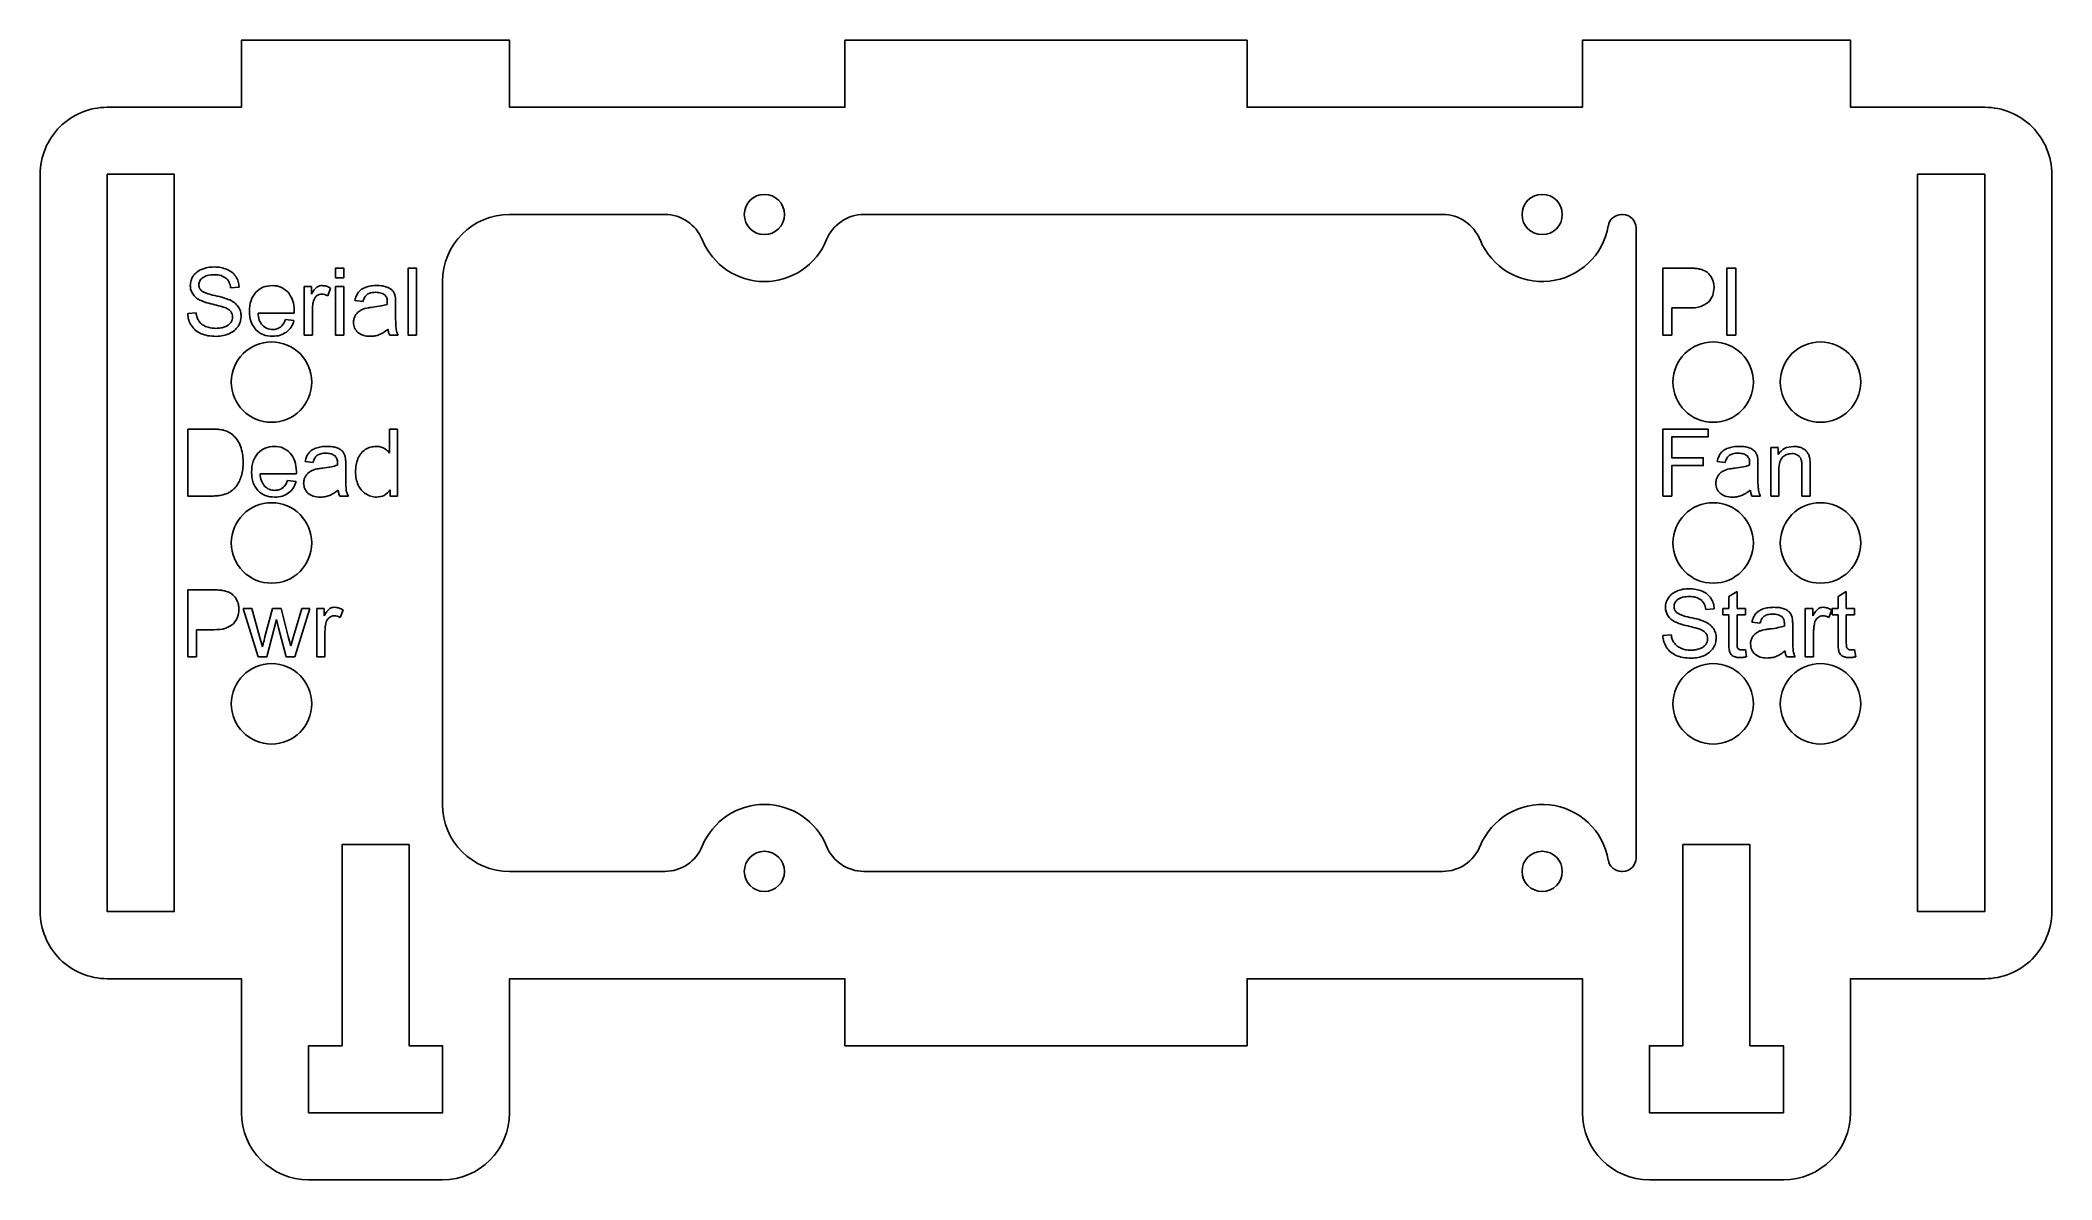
# Model space of a CAD drawing. Header units: millimetres. Extents: x 0 to 150, y -10 to 75.
import ezdxf

# ---------------------------------------------------------------- set-up
doc = ezdxf.new("R2010")
doc.units = ezdxf.units.MM
doc.layers.get('0').update_dxf_attribs({"linetype": 'CONTINUOUS'})

msp = doc.modelspace()

# ---------------------------------------------------------------- linework, layer by layer
for p, q in [((5, 10), (5, 65)), ((5, 65), (10, 65)), ((10, 65), (10, 10)), ((140, 65), (145, 65)), ((140, 10), (140, 65)), ((145, 65), (145, 10)), ((35, 62), (46.58, 62)), ((35, 62), (46.58, 62)), ((61.42, 62), (104.58, 62)), ((61.42, 62), (104.58, 62)), ((117.92, 62), (118, 62)), ((117.92, 62), (118, 62)), ((119, 61), (119, 14)), ((119, 61), (119, 14)), ((30, 18), (30, 57)), ((30, 18), (30, 57)), ((121, 53), (121, 58)), ((121, 58), (122.89, 58)), ((121, 53), (121, 58)), ((121, 58), (122.89, 58)), ((14.83, 56.59), (14.2, 56.54)), ((14.83, 56.59), (14.2, 56.54)), ((19.68, 53), (19.68, 56.62)), ((19.68, 56.62), (20.24, 56.62)), ((19.68, 53), (19.68, 56.62)), ((19.68, 56.62), (20.24, 56.62)), ((20.24, 56.62), (20.24, 56.07)), ((20.24, 56.62), (20.24, 56.07)), ((21.65, 56.51), (21.44, 55.94)), ((21.65, 56.51), (21.44, 55.94)), ((24.07, 55.51), (23.47, 55.59)), ((24.07, 55.51), (23.47, 55.59)), ((11, 54.61), (11.62, 54.66)), ((11, 54.61), (11.62, 54.66)), ((18.94, 54.65), (16.24, 54.65)), ((18.94, 54.65), (16.24, 54.65)), ((18.29, 54.17), (18.92, 54.09)), ((18.29, 54.17), (18.92, 54.09)), ((20.3, 54.9), (20.3, 53)), ((20.3, 54.9), (20.3, 53)), ((26.5, 55.34), (26.5, 54.52)), ((26.5, 55.34), (26.5, 54.52)), ((121.66, 55.03), (121.66, 53)), ((122.94, 55.03), (121.66, 55.03)), ((121.66, 55.03), (121.66, 53)), ((122.94, 55.03), (121.66, 55.03)), ((20.3, 53), (19.68, 53)), ((20.3, 53), (19.68, 53)), ((26.7, 53), (26.05, 53)), ((26.7, 53), (26.05, 53)), ((121.66, 53), (121, 53)), ((121.66, 53), (121, 53)), ((11, 41), (11, 46)), ((11, 46), (12.72, 46)), ((11, 41), (11, 46)), ((11, 46), (12.72, 46)), ((26.04, 44.21), (26.04, 46)), ((26.04, 46), (26.65, 46)), ((26.04, 44.21), (26.04, 46)), ((26.04, 46), (26.65, 46)), ((26.65, 46), (26.65, 41)), ((26.65, 46), (26.65, 41)), ((20.35, 43.51), (19.75, 43.59)), ((20.35, 43.51), (19.75, 43.59)), ((125.65, 43.51), (125.05, 43.59)), ((125.65, 43.51), (125.05, 43.59)), ((129.04, 41), (129.04, 44.62)), ((129.04, 44.62), (129.59, 44.62)), ((129.04, 41), (129.04, 44.62)), ((129.04, 44.62), (129.59, 44.62)), ((129.59, 44.62), (129.59, 44.11)), ((129.59, 44.62), (129.59, 44.11)), ((19.1, 42.65), (16.4, 42.65)), ((19.1, 42.65), (16.4, 42.65)), ((18.45, 42.17), (19.08, 42.09)), ((18.45, 42.17), (19.08, 42.09)), ((22.78, 43.34), (22.78, 42.52)), ((22.78, 43.34), (22.78, 42.52)), ((128.09, 43.34), (128.09, 42.52)), ((128.09, 43.34), (128.09, 42.52)), ((129.65, 42.98), (129.65, 41)), ((129.65, 42.98), (129.65, 41)), ((131.37, 41), (131.37, 43.2)), ((131.37, 41), (131.37, 43.2)), ((131.98, 43.23), (131.98, 41)), ((131.98, 43.23), (131.98, 41)), ((12.8, 41), (11, 41)), ((12.8, 41), (11, 41)), ((22.98, 41), (22.34, 41)), ((22.98, 41), (22.34, 41)), ((26.09, 41), (26.09, 41.46)), ((26.09, 41), (26.09, 41.46)), ((26.65, 41), (26.09, 41)), ((26.65, 41), (26.09, 41)), ((128.28, 41), (127.64, 41)), ((128.28, 41), (127.64, 41)), ((129.65, 41), (129.04, 41)), ((129.65, 41), (129.04, 41)), ((131.98, 41), (131.37, 41)), ((131.98, 41), (131.37, 41)), ((11, 29), (11, 34)), ((11, 34), (12.89, 34)), ((11, 29), (11, 34)), ((11, 34), (12.89, 34)), ((125.92, 33.52), (126.53, 33.89)), ((125.92, 33.52), (126.53, 33.89)), ((125.92, 32.62), (125.92, 33.52)), ((125.92, 32.62), (125.92, 33.52)), ((126.53, 33.89), (126.53, 32.62)), ((126.53, 33.89), (126.53, 32.62)), ((134.07, 33.52), (134.68, 33.89)), ((134.07, 33.52), (134.68, 33.89)), ((134.07, 32.62), (134.07, 33.52)), ((134.07, 32.62), (134.07, 33.52)), ((134.68, 33.89), (134.68, 32.62)), ((134.68, 33.89), (134.68, 32.62)), ((16.25, 29), (15.14, 32.62)), ((15.14, 32.62), (15.77, 32.62)), ((16.25, 29), (15.14, 32.62)), ((15.14, 32.62), (15.77, 32.62)), ((15.77, 32.62), (16.35, 30.53)), ((15.77, 32.62), (16.35, 30.53)), ((16.75, 30.5), (17.33, 32.62)), ((16.75, 30.5), (17.33, 32.62)), ((17.62, 31.79), (16.89, 29)), ((17.62, 31.79), (16.89, 29)), ((17.33, 32.62), (17.96, 32.62)), ((17.33, 32.62), (17.96, 32.62)), ((17.76, 31.17), (17.62, 31.79)), ((17.76, 31.17), (17.62, 31.79)), ((17.96, 32.62), (18.5, 30.52)), ((17.96, 32.62), (18.5, 30.52)), ((18.89, 30.53), (19.51, 32.62)), ((18.89, 30.53), (19.51, 32.62)), ((20.11, 32.62), (18.98, 29)), ((20.11, 32.62), (18.98, 29)), ((19.51, 32.62), (20.11, 32.62)), ((19.51, 32.62), (20.11, 32.62)), ((20.62, 29), (20.62, 32.62)), ((20.62, 32.62), (21.17, 32.62)), ((20.62, 29), (20.62, 32.62)), ((20.62, 32.62), (21.17, 32.62)), ((21.17, 32.62), (21.17, 32.07)), ((21.17, 32.62), (21.17, 32.07)), ((22.59, 32.51), (22.37, 31.94)), ((22.59, 32.51), (22.37, 31.94)), ((124.83, 32.59), (124.2, 32.54)), ((124.83, 32.59), (124.2, 32.54)), ((125.47, 32.14), (125.47, 32.62)), ((125.47, 32.62), (125.92, 32.62)), ((125.47, 32.14), (125.47, 32.62)), ((125.47, 32.62), (125.92, 32.62)), ((125.92, 32.14), (125.47, 32.14)), ((125.92, 32.14), (125.47, 32.14)), ((125.92, 30.06), (125.92, 32.14)), ((125.92, 30.06), (125.92, 32.14)), ((126.53, 32.62), (127.15, 32.62)), ((126.53, 32.62), (127.15, 32.62)), ((127.15, 32.14), (126.53, 32.14)), ((126.53, 32.14), (126.53, 30.03)), ((127.15, 32.14), (126.53, 32.14)), ((126.53, 32.14), (126.53, 30.03)), ((127.15, 32.62), (127.15, 32.14)), ((127.15, 32.62), (127.15, 32.14)), ((128.24, 31.51), (127.64, 31.59)), ((128.24, 31.51), (127.64, 31.59)), ((131.62, 29), (131.62, 32.62)), ((131.62, 32.62), (132.18, 32.62)), ((131.62, 29), (131.62, 32.62)), ((131.62, 32.62), (132.18, 32.62)), ((132.18, 32.62), (132.18, 32.07)), ((132.18, 32.62), (132.18, 32.07)), ((133.59, 32.51), (133.38, 31.94)), ((133.59, 32.51), (133.38, 31.94)), ((133.62, 32.14), (133.62, 32.62)), ((133.62, 32.62), (134.07, 32.62)), ((133.62, 32.14), (133.62, 32.62)), ((133.62, 32.62), (134.07, 32.62)), ((134.07, 32.14), (133.62, 32.14)), ((134.07, 32.14), (133.62, 32.14)), ((134.07, 30.06), (134.07, 32.14)), ((134.07, 30.06), (134.07, 32.14)), ((134.68, 32.62), (135.3, 32.62)), ((134.68, 32.62), (135.3, 32.62)), ((135.3, 32.14), (134.68, 32.14)), ((134.68, 32.14), (134.68, 30.03)), ((135.3, 32.14), (134.68, 32.14)), ((134.68, 32.14), (134.68, 30.03)), ((135.3, 32.62), (135.3, 32.14)), ((135.3, 32.62), (135.3, 32.14)), ((11.66, 31.03), (11.66, 29)), ((12.94, 31.03), (11.66, 31.03)), ((11.66, 31.03), (11.66, 29)), ((12.94, 31.03), (11.66, 31.03)), ((16.35, 30.53), (16.57, 29.75)), ((16.35, 30.53), (16.57, 29.75)), ((18.34, 29), (17.76, 31.17)), ((18.34, 29), (17.76, 31.17)), ((18.5, 30.52), (18.68, 29.83)), ((18.5, 30.52), (18.68, 29.83)), ((18.68, 29.83), (18.89, 30.53)), ((18.68, 29.83), (18.89, 30.53)), ((21.23, 30.9), (21.23, 29)), ((21.23, 30.9), (21.23, 29)), ((121, 30.61), (121.62, 30.66)), ((121, 30.61), (121.62, 30.66)), ((130.68, 31.34), (130.68, 30.52)), ((130.68, 31.34), (130.68, 30.52)), ((132.24, 30.9), (132.24, 29)), ((132.24, 30.9), (132.24, 29)), ((11.66, 29), (11, 29)), ((11.66, 29), (11, 29)), ((16.89, 29), (16.25, 29)), ((16.89, 29), (16.25, 29)), ((18.98, 29), (18.34, 29)), ((18.98, 29), (18.34, 29)), ((21.23, 29), (20.62, 29)), ((21.23, 29), (20.62, 29)), ((127.15, 29.55), (127.23, 29.01)), ((127.15, 29.55), (127.23, 29.01)), ((130.87, 29), (130.23, 29)), ((130.87, 29), (130.23, 29)), ((132.24, 29), (131.62, 29)), ((132.24, 29), (131.62, 29)), ((135.3, 29.55), (135.39, 29.01)), ((135.3, 29.55), (135.39, 29.01)), ((22.51, 0), (22.51, 15)), ((22.51, 15), (27.51, 15)), ((27.51, 15), (27.51, 0)), ((122.49, 0), (122.49, 15)), ((122.49, 15), (127.49, 15)), ((127.49, 15), (127.49, 0)), ((46.58, 13), (35, 13)), ((46.58, 13), (35, 13)), ((104.58, 13), (61.42, 13)), ((104.58, 13), (61.42, 13)), ((118, 13), (117.92, 13)), ((118, 13), (117.92, 13)), ((10, 10), (5, 10)), ((145, 10), (140, 10)), ((27.51, 0), (30, 0)), ((30, 0), (30, -5)), ((120, -5), (120, 0)), ((120, 0), (122.49, 0)), ((20.01, -5), (20.01, 0)), ((20.01, 0), (22.51, 0)), ((127.49, 0), (129.99, 0)), ((129.99, 0), (129.99, -5)), ((30, -5), (20.01, -5)), ((129.99, -5), (120, -5))]:
    msp.add_line(p, q)
msp.add_lwpolyline([(5, 5, -0.414214), (0, 10), (0, 65, -0.414214), (5, 70), (15, 70), (15, 75), (35, 75), (35, 70), (60, 70), (60, 75), (90, 75), (90, 70), (115, 70), (115, 75), (135, 75), (135, 70), (145, 70, -0.414214), (150, 65), (150, 10, -0.414214), (145, 5), (134.99, 5), (134.99, 0), (134.99, -5), (134.99, -5, -0.414213), (129.99, -10), (120, -10, -0.414213), (115, -5), (115, 5), (90, 5), (90, 0), (60, 0), (60, 5), (35, 5), (35, -5, -0.414213), (30, -10), (20.01, -10, -0.414213), (15.01, -5), (15.01, -5), (15, 5)], format="xyb", close=True)
msp.add_lwpolyline([(5, 5, -0.414214), (0, 10), (0, 65, -0.414214), (5, 70), (15, 70), (15, 75), (35, 75), (35, 70), (60, 70), (60, 75), (90, 75), (90, 70), (115, 70), (115, 75), (135, 75), (135, 70), (145, 70, -0.414214), (150, 65), (150, 10, -0.414214), (145, 5), (134.99, 5), (134.99, 0), (134.99, -5), (134.99, -5, -0.414213), (129.99, -10), (120, -10, -0.414213), (115, -5), (115, 5), (90, 5), (90, 0), (60, 0), (60, 5), (35, 5), (35, -5, -0.414213), (30, -10), (20.01, -10, -0.414213), (15.01, -5), (15.01, -5), (15, 5)], format="xyb", close=True)
for points in [[(5, 65), (5, 10), (10, 10), (10, 65)], [(145, 65), (140, 65), (140, 10), (145, 10)], [(22.63, 57.29), (22.63, 58), (22.02, 58), (22.02, 57.29)], [(22.63, 57.29), (22.63, 58), (22.02, 58), (22.02, 57.29)], [(28.05, 53), (28.05, 58), (27.44, 58), (27.44, 53)], [(28.05, 53), (28.05, 58), (27.44, 58), (27.44, 53)], [(126.43, 53), (126.43, 58), (125.77, 58), (125.77, 53)], [(126.43, 53), (126.43, 58), (125.77, 58), (125.77, 53)], [(22.63, 53), (22.63, 56.62), (22.02, 56.62), (22.02, 53)], [(22.63, 53), (22.63, 56.62), (22.02, 56.62), (22.02, 53)], [(121.66, 41), (121.66, 43.27), (124.01, 43.27), (124.01, 43.86), (121.66, 43.86), (121.66, 45.41), (124.37, 45.41), (124.37, 46), (121, 46), (121, 41)], [(121.66, 41), (121.66, 43.27), (124.01, 43.27), (124.01, 43.86), (121.66, 43.86), (121.66, 45.41), (124.37, 45.41), (124.37, 46), (121, 46), (121, 41)], [(20.01, -5), (30, -5), (30, 0), (27.51, 0), (27.51, 15), (22.51, 15), (22.51, 0), (20.01, 0)], [(122.49, 15), (122.49, 0), (120, 0), (120, -5), (129.99, -5), (129.99, 0), (127.49, 0), (127.49, 15)]]:
    msp.add_lwpolyline(points, close=True)
for centre, radius in [((54, 62), 1.5), ((54, 62), 1.5), ((112, 62), 1.5), ((112, 62), 1.5), ((17.25, 49.5), 3), ((17.25, 49.5), 3), ((124.75, 49.5), 3), ((124.75, 49.5), 3), ((132.75, 49.5), 3), ((132.75, 49.5), 3), ((17.25, 37.5), 3), ((17.25, 37.5), 3), ((124.75, 37.5), 3), ((124.75, 37.5), 3), ((132.75, 37.5), 3), ((132.75, 37.5), 3), ((17.25, 25.5), 3), ((17.25, 25.5), 3), ((124.75, 25.5), 3), ((124.75, 25.5), 3), ((132.75, 25.5), 3), ((132.75, 25.5), 3), ((54, 13), 1.5), ((54, 13), 1.5), ((112, 13), 1.5), ((112, 13), 1.5)]:
    msp.add_circle(centre, radius)
for centre, radius, start, end in [((35, 57), 5, 90, 180), ((35, 57), 5, 90, 180), ((46.58, 59), 3, 22.0243, 90), ((46.58, 59), 3, 22.0243, 90), ((61.42, 59), 3, 90, 157.9757), ((61.42, 59), 3, 90, 157.9757), ((104.58, 59), 3, 22.0243, 90), ((104.58, 59), 3, 22.0243, 90), ((117.92, 61), 1, 90, 170.4059), ((117.92, 61), 1, 90, 170.4059), ((118, 61), 1, 0, 90), ((118, 61), 1, 0, 90), ((54, 62), 5, 202.0243, 337.9757), ((54, 62), 5, 202.0243, 337.9757), ((112, 62), 5, 202.0243, 350.4059), ((112, 62), 5, 202.0243, 350.4059), ((35, 18), 5, 180, 270), ((35, 18), 5, 180, 270), ((54, 13), 5, 22.0243, 157.9757), ((54, 13), 5, 22.0243, 157.9757), ((112, 13), 5, 9.5941, 157.9757), ((112, 13), 5, 9.5941, 157.9757), ((46.58, 16), 3, 270, 337.9757), ((46.58, 16), 3, 270, 337.9757), ((61.42, 16), 3, 202.0243, 270), ((61.42, 16), 3, 202.0243, 270), ((104.58, 16), 3, 270, 337.9757), ((104.58, 16), 3, 270, 337.9757), ((117.92, 14), 1, 189.5941, 270), ((117.92, 14), 1, 189.5941, 270), ((118, 14), 1, -90, 0), ((118, 14), 1, 270, 360)]:
    msp.add_arc(centre, radius, start, end)
for points, knots in [([(11.19, 56.71), (11.2, 56.83), (11.22, 57.08), (11.34, 57.3), (11.41, 57.42)], [0, 0, 0, 0, 0.03701362, 0.07477418, 0.07477418, 0.07477418, 0.07477418]), ([(11.19, 56.71), (11.2, 56.83), (11.22, 57.08), (11.34, 57.3), (11.41, 57.42)], [0, 0, 0, 0, 0.03701362, 0.07477418, 0.07477418, 0.07477418, 0.07477418]), ([(11.41, 57.42), (11.49, 57.52), (11.66, 57.73), (11.91, 57.85), (12.03, 57.91)], [0, 0, 0, 0, 0.03920014, 0.08116612, 0.08116612, 0.08116612, 0.08116612]), ([(11.41, 57.42), (11.49, 57.52), (11.66, 57.73), (11.91, 57.85), (12.03, 57.91)], [0, 0, 0, 0, 0.03920014, 0.08116612, 0.08116612, 0.08116612, 0.08116612]), ([(12.1, 57.28), (12.02, 57.21), (11.87, 57.06), (11.84, 56.85), (11.83, 56.75)], [0, 0, 0, 0, 0.03181946, 0.06140403, 0.06140403, 0.06140403, 0.06140403]), ([(12.1, 57.28), (12.02, 57.21), (11.87, 57.06), (11.84, 56.85), (11.83, 56.75)], [0, 0, 0, 0, 0.03181946, 0.06140403, 0.06140403, 0.06140403, 0.06140403]), ([(12.03, 57.91), (12.18, 57.96), (12.47, 58.07), (12.79, 58.08), (12.95, 58.09)], [0, 0, 0, 0, 0.04540935, 0.09377293, 0.09377293, 0.09377293, 0.09377293]), ([(12.03, 57.91), (12.18, 57.96), (12.47, 58.07), (12.79, 58.08), (12.95, 58.09)], [0, 0, 0, 0, 0.04540935, 0.09377293, 0.09377293, 0.09377293, 0.09377293]), ([(12.98, 57.5), (12.8, 57.5), (12.49, 57.49), (12.22, 57.35), (12.1, 57.28)], [0, 0, 0, 0, 0.05217505, 0.09141118, 0.09141118, 0.09141118, 0.09141118]), ([(12.98, 57.5), (12.8, 57.5), (12.49, 57.49), (12.22, 57.35), (12.1, 57.28)], [0, 0, 0, 0, 0.05217505, 0.09141118, 0.09141118, 0.09141118, 0.09141118]), ([(12.95, 58.09), (13.13, 58.08), (13.46, 58.07), (13.78, 57.96), (13.93, 57.91)], [0, 0, 0, 0, 0.0525019, 0.1001776, 0.1001776, 0.1001776, 0.1001776]), ([(12.95, 58.09), (13.13, 58.08), (13.46, 58.07), (13.78, 57.96), (13.93, 57.91)], [0, 0, 0, 0, 0.0525019, 0.1001776, 0.1001776, 0.1001776, 0.1001776]), ([(13.85, 57.26), (13.73, 57.33), (13.46, 57.49), (13.15, 57.5), (12.98, 57.5)], [0, 0, 0, 0, 0.04080151, 0.09176772, 0.09176772, 0.09176772, 0.09176772]), ([(13.85, 57.26), (13.73, 57.33), (13.46, 57.49), (13.15, 57.5), (12.98, 57.5)], [0, 0, 0, 0, 0.04080151, 0.09176772, 0.09176772, 0.09176772, 0.09176772]), ([(14.2, 56.54), (14.17, 56.69), (14.13, 56.96), (13.94, 57.17), (13.85, 57.26)], [0, 0, 0, 0, 0.04309405, 0.08115502, 0.08115502, 0.08115502, 0.08115502]), ([(14.2, 56.54), (14.17, 56.69), (14.13, 56.96), (13.94, 57.17), (13.85, 57.26)], [0, 0, 0, 0, 0.04309405, 0.08115502, 0.08115502, 0.08115502, 0.08115502]), ([(13.93, 57.91), (14.06, 57.84), (14.32, 57.71), (14.5, 57.49), (14.58, 57.38)], [0, 0, 0, 0, 0.04359258, 0.08488042, 0.08488042, 0.08488042, 0.08488042]), ([(13.93, 57.91), (14.06, 57.84), (14.32, 57.71), (14.5, 57.49), (14.58, 57.38)], [0, 0, 0, 0, 0.04359258, 0.08488042, 0.08488042, 0.08488042, 0.08488042]), ([(14.58, 57.38), (14.65, 57.26), (14.79, 57.01), (14.82, 56.73), (14.83, 56.59)], [0, 0, 0, 0, 0.04103954, 0.08331679, 0.08331679, 0.08331679, 0.08331679]), ([(14.58, 57.38), (14.65, 57.26), (14.79, 57.01), (14.82, 56.73), (14.83, 56.59)], [0, 0, 0, 0, 0.04103954, 0.08331679, 0.08331679, 0.08331679, 0.08331679]), ([(122.89, 58), (123.03, 58), (123.29, 58), (123.54, 57.97), (123.65, 57.95)], [0, 0, 0, 0, 0.04392825, 0.0762724, 0.0762724, 0.0762724, 0.0762724]), ([(122.89, 58), (123.03, 58), (123.29, 58), (123.54, 57.97), (123.65, 57.95)], [0, 0, 0, 0, 0.04392825, 0.0762724, 0.0762724, 0.0762724, 0.0762724]), ([(123.65, 57.95), (123.76, 57.93), (123.98, 57.88), (124.17, 57.77), (124.26, 57.72)], [0, 0, 0, 0, 0.0350037, 0.06640883, 0.06640883, 0.06640883, 0.06640883]), ([(123.65, 57.95), (123.76, 57.93), (123.98, 57.88), (124.17, 57.77), (124.26, 57.72)], [0, 0, 0, 0, 0.0350037, 0.06640883, 0.06640883, 0.06640883, 0.06640883]), ([(124.26, 57.72), (124.34, 57.65), (124.51, 57.52), (124.61, 57.33), (124.66, 57.24)], [0, 0, 0, 0, 0.0305341, 0.06325835, 0.06325835, 0.06325835, 0.06325835]), ([(124.26, 57.72), (124.34, 57.65), (124.51, 57.52), (124.61, 57.33), (124.66, 57.24)], [0, 0, 0, 0, 0.0305341, 0.06325835, 0.06325835, 0.06325835, 0.06325835]), ([(124.66, 57.24), (124.71, 57.13), (124.8, 56.91), (124.81, 56.67), (124.82, 56.55)], [0, 0, 0, 0, 0.03450337, 0.07034597, 0.07034597, 0.07034597, 0.07034597]), ([(124.66, 57.24), (124.71, 57.13), (124.8, 56.91), (124.81, 56.67), (124.82, 56.55)], [0, 0, 0, 0, 0.03450337, 0.07034597, 0.07034597, 0.07034597, 0.07034597]), ([(11.37, 56.08), (11.32, 56.18), (11.21, 56.38), (11.2, 56.6), (11.19, 56.71)], [0, 0, 0, 0, 0.03227075, 0.06534831, 0.06534831, 0.06534831, 0.06534831]), ([(11.37, 56.08), (11.32, 56.18), (11.21, 56.38), (11.2, 56.6), (11.19, 56.71)], [0, 0, 0, 0, 0.03227075, 0.06534831, 0.06534831, 0.06534831, 0.06534831]), ([(11.9, 55.62), (11.79, 55.68), (11.58, 55.8), (11.44, 55.99), (11.37, 56.08)], [0, 0, 0, 0, 0.03766062, 0.07145013, 0.07145013, 0.07145013, 0.07145013]), ([(11.9, 55.62), (11.79, 55.68), (11.58, 55.8), (11.44, 55.99), (11.37, 56.08)], [0, 0, 0, 0, 0.03766062, 0.07145013, 0.07145013, 0.07145013, 0.07145013]), ([(11.83, 56.75), (11.84, 56.67), (11.85, 56.5), (11.97, 56.37), (12.02, 56.31)], [0, 0, 0, 0, 0.02503294, 0.04960745, 0.04960745, 0.04960745, 0.04960745]), ([(11.83, 56.75), (11.84, 56.67), (11.85, 56.5), (11.97, 56.37), (12.02, 56.31)], [0, 0, 0, 0, 0.02503294, 0.04960745, 0.04960745, 0.04960745, 0.04960745]), ([(12.87, 55.31), (12.67, 55.35), (12.34, 55.43), (12.03, 55.57), (11.9, 55.62)], [0, 0, 0, 0, 0.0607428, 0.1015932, 0.1015932, 0.1015932, 0.1015932]), ([(12.87, 55.31), (12.67, 55.35), (12.34, 55.43), (12.03, 55.57), (11.9, 55.62)], [0, 0, 0, 0, 0.0607428, 0.1015932, 0.1015932, 0.1015932, 0.1015932]), ([(12.02, 56.31), (12.14, 56.25), (12.45, 56.07), (12.8, 56), (13.02, 55.95)], [0, 0, 0, 0, 0.0387245, 0.1064411, 0.1064411, 0.1064411, 0.1064411]), ([(12.02, 56.31), (12.14, 56.25), (12.45, 56.07), (12.8, 56), (13.02, 55.95)], [0, 0, 0, 0, 0.0387245, 0.1064411, 0.1064411, 0.1064411, 0.1064411]), ([(13.02, 55.95), (13.25, 55.9), (13.62, 55.82), (13.99, 55.68), (14.13, 55.63)], [0, 0, 0, 0, 0.0701158, 0.1152828, 0.1152828, 0.1152828, 0.1152828]), ([(13.02, 55.95), (13.25, 55.9), (13.62, 55.82), (13.99, 55.68), (14.13, 55.63)], [0, 0, 0, 0, 0.0701158, 0.1152828, 0.1152828, 0.1152828, 0.1152828]), ([(14.13, 55.63), (14.26, 55.57), (14.51, 55.44), (14.69, 55.22), (14.77, 55.12)], [0, 0, 0, 0, 0.04427119, 0.08296645, 0.08296645, 0.08296645, 0.08296645]), ([(14.13, 55.63), (14.26, 55.57), (14.51, 55.44), (14.69, 55.22), (14.77, 55.12)], [0, 0, 0, 0, 0.04427119, 0.08296645, 0.08296645, 0.08296645, 0.08296645]), ([(15.6, 54.78), (15.61, 55.06), (15.64, 55.58), (15.93, 56), (16.07, 56.2)], [0, 0, 0, 0, 0.0820217, 0.152248, 0.152248, 0.152248, 0.152248]), ([(15.6, 54.78), (15.61, 55.06), (15.64, 55.58), (15.93, 56), (16.07, 56.2)], [0, 0, 0, 0, 0.0820217, 0.152248, 0.152248, 0.152248, 0.152248]), ([(16.07, 56.2), (16.24, 56.35), (16.59, 56.65), (17.06, 56.68), (17.29, 56.7)], [0, 0, 0, 0, 0.0659968, 0.1351994, 0.1351994, 0.1351994, 0.1351994]), ([(16.07, 56.2), (16.24, 56.35), (16.59, 56.65), (17.06, 56.68), (17.29, 56.7)], [0, 0, 0, 0, 0.0659968, 0.1351994, 0.1351994, 0.1351994, 0.1351994]), ([(17.29, 56.7), (17.52, 56.69), (17.97, 56.65), (18.31, 56.35), (18.48, 56.21)], [0, 0, 0, 0, 0.067144, 0.1315833, 0.1315833, 0.1315833, 0.1315833]), ([(17.29, 56.7), (17.52, 56.69), (17.97, 56.65), (18.31, 56.35), (18.48, 56.21)], [0, 0, 0, 0, 0.067144, 0.1315833, 0.1315833, 0.1315833, 0.1315833]), ([(18.48, 56.21), (18.61, 56.02), (18.9, 55.6), (18.93, 55.09), (18.94, 54.82)], [0, 0, 0, 0, 0.0688086, 0.1492746, 0.1492746, 0.1492746, 0.1492746]), ([(18.48, 56.21), (18.61, 56.02), (18.9, 55.6), (18.93, 55.09), (18.94, 54.82)], [0, 0, 0, 0, 0.0688086, 0.1492746, 0.1492746, 0.1492746, 0.1492746]), ([(20.24, 56.07), (20.3, 56.18), (20.4, 56.37), (20.56, 56.52), (20.63, 56.58)], [0, 0, 0, 0, 0.03789376, 0.06445261, 0.06445261, 0.06445261, 0.06445261]), ([(20.24, 56.07), (20.3, 56.18), (20.4, 56.37), (20.56, 56.52), (20.63, 56.58)], [0, 0, 0, 0, 0.03789376, 0.06445261, 0.06445261, 0.06445261, 0.06445261]), ([(20.4, 55.61), (20.37, 55.5), (20.31, 55.26), (20.3, 55.02), (20.3, 54.9)], [0, 0, 0, 0, 0.03512548, 0.07255949, 0.07255949, 0.07255949, 0.07255949]), ([(20.4, 55.61), (20.37, 55.5), (20.31, 55.26), (20.3, 55.02), (20.3, 54.9)], [0, 0, 0, 0, 0.03512548, 0.07255949, 0.07255949, 0.07255949, 0.07255949]), ([(20.63, 55.95), (20.58, 55.9), (20.48, 55.81), (20.43, 55.68), (20.4, 55.61)], [0, 0, 0, 0, 0.01993314, 0.04113838, 0.04113838, 0.04113838, 0.04113838]), ([(20.63, 55.95), (20.58, 55.9), (20.48, 55.81), (20.43, 55.68), (20.4, 55.61)], [0, 0, 0, 0, 0.01993314, 0.04113838, 0.04113838, 0.04113838, 0.04113838]), ([(20.63, 56.58), (20.69, 56.62), (20.81, 56.69), (20.95, 56.7), (21.02, 56.7)], [0, 0, 0, 0, 0.02093523, 0.04175449, 0.04175449, 0.04175449, 0.04175449]), ([(20.63, 56.58), (20.69, 56.62), (20.81, 56.69), (20.95, 56.7), (21.02, 56.7)], [0, 0, 0, 0, 0.02093523, 0.04175449, 0.04175449, 0.04175449, 0.04175449]), ([(20.99, 56.07), (20.92, 56.06), (20.79, 56.05), (20.68, 55.98), (20.63, 55.95)], [0, 0, 0, 0, 0.01933797, 0.03865828, 0.03865828, 0.03865828, 0.03865828]), ([(20.99, 56.07), (20.92, 56.06), (20.79, 56.05), (20.68, 55.98), (20.63, 55.95)], [0, 0, 0, 0, 0.01933797, 0.03865828, 0.03865828, 0.03865828, 0.03865828]), ([(21.44, 55.94), (21.37, 55.98), (21.23, 56.05), (21.07, 56.06), (20.99, 56.07)], [0, 0, 0, 0, 0.02462175, 0.04737635, 0.04737635, 0.04737635, 0.04737635]), ([(21.44, 55.94), (21.37, 55.98), (21.23, 56.05), (21.07, 56.06), (20.99, 56.07)], [0, 0, 0, 0, 0.02462175, 0.04737635, 0.04737635, 0.04737635, 0.04737635]), ([(21.02, 56.7), (21.13, 56.69), (21.35, 56.67), (21.55, 56.56), (21.65, 56.51)], [0, 0, 0, 0, 0.03168093, 0.06677552, 0.06677552, 0.06677552, 0.06677552]), ([(21.02, 56.7), (21.13, 56.69), (21.35, 56.67), (21.55, 56.56), (21.65, 56.51)], [0, 0, 0, 0, 0.03168093, 0.06677552, 0.06677552, 0.06677552, 0.06677552]), ([(23.47, 55.59), (23.5, 55.71), (23.55, 55.93), (23.68, 56.12), (23.74, 56.21)], [0, 0, 0, 0, 0.03647567, 0.06827463, 0.06827463, 0.06827463, 0.06827463]), ([(23.47, 55.59), (23.5, 55.71), (23.55, 55.93), (23.68, 56.12), (23.74, 56.21)], [0, 0, 0, 0, 0.03647567, 0.06827463, 0.06827463, 0.06827463, 0.06827463]), ([(23.74, 56.21), (23.81, 56.29), (23.96, 56.45), (24.17, 56.53), (24.28, 56.58)], [0, 0, 0, 0, 0.03108144, 0.06601058, 0.06601058, 0.06601058, 0.06601058]), ([(23.74, 56.21), (23.81, 56.29), (23.96, 56.45), (24.17, 56.53), (24.28, 56.58)], [0, 0, 0, 0, 0.03108144, 0.06601058, 0.06601058, 0.06601058, 0.06601058]), ([(24.37, 56.04), (24.31, 55.98), (24.16, 55.83), (24.1, 55.62), (24.07, 55.51)], [0, 0, 0, 0, 0.0276388, 0.06267358, 0.06267358, 0.06267358, 0.06267358]), ([(24.37, 56.04), (24.31, 55.98), (24.16, 55.83), (24.1, 55.62), (24.07, 55.51)], [0, 0, 0, 0, 0.0276388, 0.06267358, 0.06267358, 0.06267358, 0.06267358]), ([(24.28, 56.58), (24.4, 56.61), (24.67, 56.69), (24.95, 56.7), (25.1, 56.7)], [0, 0, 0, 0, 0.03946797, 0.08349616, 0.08349616, 0.08349616, 0.08349616]), ([(24.28, 56.58), (24.4, 56.61), (24.67, 56.69), (24.95, 56.7), (25.1, 56.7)], [0, 0, 0, 0, 0.03946797, 0.08349616, 0.08349616, 0.08349616, 0.08349616]), ([(25.01, 56.2), (24.88, 56.19), (24.66, 56.19), (24.46, 56.09), (24.37, 56.04)], [0, 0, 0, 0, 0.03783572, 0.06649764, 0.06649764, 0.06649764, 0.06649764]), ([(25.01, 56.2), (24.88, 56.19), (24.66, 56.19), (24.46, 56.09), (24.37, 56.04)], [0, 0, 0, 0, 0.03783572, 0.06649764, 0.06649764, 0.06649764, 0.06649764]), ([(25.71, 55.99), (25.62, 56.05), (25.4, 56.18), (25.15, 56.19), (25.01, 56.2)], [0, 0, 0, 0, 0.0331485, 0.07415155, 0.07415155, 0.07415155, 0.07415155]), ([(25.71, 55.99), (25.62, 56.05), (25.4, 56.18), (25.15, 56.19), (25.01, 56.2)], [0, 0, 0, 0, 0.0331485, 0.07415155, 0.07415155, 0.07415155, 0.07415155]), ([(25.1, 56.7), (25.24, 56.7), (25.5, 56.7), (25.74, 56.63), (25.85, 56.59)], [0, 0, 0, 0, 0.04212463, 0.07645383, 0.07645383, 0.07645383, 0.07645383]), ([(25.1, 56.7), (25.24, 56.7), (25.5, 56.7), (25.74, 56.63), (25.85, 56.59)], [0, 0, 0, 0, 0.04212463, 0.07645383, 0.07645383, 0.07645383, 0.07645383]), ([(25.88, 55.46), (25.88, 55.57), (25.88, 55.77), (25.76, 55.92), (25.71, 55.99)], [0, 0, 0, 0, 0.03226909, 0.05689814, 0.05689814, 0.05689814, 0.05689814]), ([(25.88, 55.46), (25.88, 55.57), (25.88, 55.77), (25.76, 55.92), (25.71, 55.99)], [0, 0, 0, 0, 0.03226909, 0.05689814, 0.05689814, 0.05689814, 0.05689814]), ([(25.85, 56.59), (25.94, 56.56), (26.1, 56.49), (26.22, 56.37), (26.28, 56.32)], [0, 0, 0, 0, 0.02800901, 0.05113031, 0.05113031, 0.05113031, 0.05113031]), ([(25.85, 56.59), (25.94, 56.56), (26.1, 56.49), (26.22, 56.37), (26.28, 56.32)], [0, 0, 0, 0, 0.02800901, 0.05113031, 0.05113031, 0.05113031, 0.05113031]), ([(26.28, 56.32), (26.32, 56.26), (26.41, 56.13), (26.45, 55.98), (26.47, 55.9)], [0, 0, 0, 0, 0.02201718, 0.04627143, 0.04627143, 0.04627143, 0.04627143]), ([(26.28, 56.32), (26.32, 56.26), (26.41, 56.13), (26.45, 55.98), (26.47, 55.9)], [0, 0, 0, 0, 0.02201718, 0.04627143, 0.04627143, 0.04627143, 0.04627143]), ([(26.47, 55.9), (26.48, 55.83), (26.5, 55.64), (26.5, 55.45), (26.5, 55.34)], [0, 0, 0, 0, 0.02211878, 0.05674527, 0.05674527, 0.05674527, 0.05674527]), ([(26.47, 55.9), (26.48, 55.83), (26.5, 55.64), (26.5, 55.45), (26.5, 55.34)], [0, 0, 0, 0, 0.02211878, 0.05674527, 0.05674527, 0.05674527, 0.05674527]), ([(124.82, 56.55), (124.8, 56.35), (124.77, 55.95), (124.53, 55.63), (124.41, 55.47)], [0, 0, 0, 0, 0.0597441, 0.1174894, 0.1174894, 0.1174894, 0.1174894]), ([(124.82, 56.55), (124.8, 56.35), (124.77, 55.95), (124.53, 55.63), (124.41, 55.47)], [0, 0, 0, 0, 0.0597441, 0.1174894, 0.1174894, 0.1174894, 0.1174894]), ([(11.27, 53.71), (11.2, 53.85), (11.04, 54.13), (11.01, 54.44), (11, 54.61)], [0, 0, 0, 0, 0.04678256, 0.09491361, 0.09491361, 0.09491361, 0.09491361]), ([(11.27, 53.71), (11.2, 53.85), (11.04, 54.13), (11.01, 54.44), (11, 54.61)], [0, 0, 0, 0, 0.04678256, 0.09491361, 0.09491361, 0.09491361, 0.09491361]), ([(11.62, 54.66), (11.64, 54.54), (11.67, 54.33), (11.78, 54.13), (11.83, 54.05)], [0, 0, 0, 0, 0.03493649, 0.0653876, 0.0653876, 0.0653876, 0.0653876]), ([(11.62, 54.66), (11.64, 54.54), (11.67, 54.33), (11.78, 54.13), (11.83, 54.05)], [0, 0, 0, 0, 0.03493649, 0.0653876, 0.0653876, 0.0653876, 0.0653876]), ([(11.83, 54.05), (11.9, 53.97), (12.03, 53.8), (12.23, 53.71), (12.33, 53.66)], [0, 0, 0, 0, 0.03000481, 0.06423435, 0.06423435, 0.06423435, 0.06423435]), ([(11.83, 54.05), (11.9, 53.97), (12.03, 53.8), (12.23, 53.71), (12.33, 53.66)], [0, 0, 0, 0, 0.03000481, 0.06423435, 0.06423435, 0.06423435, 0.06423435]), ([(13.76, 55.06), (13.65, 55.1), (13.36, 55.19), (13.06, 55.26), (12.87, 55.31)], [0, 0, 0, 0, 0.03383327, 0.09232707, 0.09232707, 0.09232707, 0.09232707]), ([(13.76, 55.06), (13.65, 55.1), (13.36, 55.19), (13.06, 55.26), (12.87, 55.31)], [0, 0, 0, 0, 0.03383327, 0.09232707, 0.09232707, 0.09232707, 0.09232707]), ([(14.21, 54.77), (14.15, 54.83), (14.02, 54.96), (13.85, 55.03), (13.76, 55.06)], [0, 0, 0, 0, 0.02424526, 0.05431268, 0.05431268, 0.05431268, 0.05431268]), ([(14.21, 54.77), (14.15, 54.83), (14.02, 54.96), (13.85, 55.03), (13.76, 55.06)], [0, 0, 0, 0, 0.02424526, 0.05431268, 0.05431268, 0.05431268, 0.05431268]), ([(14.2, 53.93), (14.24, 54), (14.32, 54.13), (14.34, 54.28), (14.34, 54.36)], [0, 0, 0, 0, 0.02309124, 0.04566736, 0.04566736, 0.04566736, 0.04566736]), ([(14.2, 53.93), (14.24, 54), (14.32, 54.13), (14.34, 54.28), (14.34, 54.36)], [0, 0, 0, 0, 0.02309124, 0.04566736, 0.04566736, 0.04566736, 0.04566736]), ([(14.34, 54.36), (14.34, 54.43), (14.33, 54.58), (14.25, 54.71), (14.21, 54.77)], [0, 0, 0, 0, 0.02230358, 0.04393367, 0.04393367, 0.04393367, 0.04393367]), ([(14.34, 54.36), (14.34, 54.43), (14.33, 54.58), (14.25, 54.71), (14.21, 54.77)], [0, 0, 0, 0, 0.02230358, 0.04393367, 0.04393367, 0.04393367, 0.04393367]), ([(14.98, 54.41), (14.97, 54.28), (14.95, 54.01), (14.82, 53.78), (14.75, 53.66)], [0, 0, 0, 0, 0.03917226, 0.07945152, 0.07945152, 0.07945152, 0.07945152]), ([(14.98, 54.41), (14.97, 54.28), (14.95, 54.01), (14.82, 53.78), (14.75, 53.66)], [0, 0, 0, 0, 0.03917226, 0.07945152, 0.07945152, 0.07945152, 0.07945152]), ([(14.77, 55.12), (14.83, 55.01), (14.96, 54.79), (14.97, 54.54), (14.98, 54.41)], [0, 0, 0, 0, 0.03669405, 0.07495002, 0.07495002, 0.07495002, 0.07495002]), ([(14.77, 55.12), (14.83, 55.01), (14.96, 54.79), (14.97, 54.54), (14.98, 54.41)], [0, 0, 0, 0, 0.03669405, 0.07495002, 0.07495002, 0.07495002, 0.07495002]), ([(16.07, 53.41), (15.93, 53.6), (15.64, 54.01), (15.61, 54.51), (15.6, 54.78)], [0, 0, 0, 0, 0.0683779, 0.1477235, 0.1477235, 0.1477235, 0.1477235]), ([(16.07, 53.41), (15.93, 53.6), (15.64, 54.01), (15.61, 54.51), (15.6, 54.78)], [0, 0, 0, 0, 0.0683779, 0.1477235, 0.1477235, 0.1477235, 0.1477235]), ([(16.24, 54.65), (16.25, 54.47), (16.29, 54.14), (16.48, 53.86), (16.57, 53.74)], [0, 0, 0, 0, 0.05366245, 0.09900964, 0.09900964, 0.09900964, 0.09900964]), ([(16.24, 54.65), (16.25, 54.47), (16.29, 54.14), (16.48, 53.86), (16.57, 53.74)], [0, 0, 0, 0, 0.05366245, 0.09900964, 0.09900964, 0.09900964, 0.09900964]), ([(17.91, 53.6), (17.98, 53.67), (18.15, 53.83), (18.24, 54.05), (18.29, 54.17)], [0, 0, 0, 0, 0.0314331, 0.06884199, 0.06884199, 0.06884199, 0.06884199]), ([(17.91, 53.6), (17.98, 53.67), (18.15, 53.83), (18.24, 54.05), (18.29, 54.17)], [0, 0, 0, 0, 0.0314331, 0.06884199, 0.06884199, 0.06884199, 0.06884199]), ([(18.92, 54.09), (18.86, 53.91), (18.75, 53.58), (18.49, 53.34), (18.36, 53.23)], [0, 0, 0, 0, 0.0538084, 0.104129, 0.104129, 0.104129, 0.104129]), ([(18.92, 54.09), (18.86, 53.91), (18.75, 53.58), (18.49, 53.34), (18.36, 53.23)], [0, 0, 0, 0, 0.0538084, 0.104129, 0.104129, 0.104129, 0.104129]), ([(18.94, 54.82), (18.94, 54.8), (18.94, 54.74), (18.94, 54.69), (18.94, 54.65)], [0, 0, 0, 0, 0.00682181, 0.01637503, 0.01637503, 0.01637503, 0.01637503]), ([(18.94, 54.82), (18.94, 54.8), (18.94, 54.74), (18.94, 54.69), (18.94, 54.65)], [0, 0, 0, 0, 0.00682181, 0.01637503, 0.01637503, 0.01637503, 0.01637503]), ([(23.36, 53.95), (23.36, 54.04), (23.37, 54.21), (23.45, 54.37), (23.48, 54.44)], [0, 0, 0, 0, 0.02563126, 0.05049832, 0.05049832, 0.05049832, 0.05049832]), ([(23.36, 53.95), (23.36, 54.04), (23.37, 54.21), (23.45, 54.37), (23.48, 54.44)], [0, 0, 0, 0, 0.02563126, 0.05049832, 0.05049832, 0.05049832, 0.05049832]), ([(23.48, 54.44), (23.52, 54.51), (23.61, 54.65), (23.74, 54.75), (23.8, 54.79)], [0, 0, 0, 0, 0.02426007, 0.04779807, 0.04779807, 0.04779807, 0.04779807]), ([(23.48, 54.44), (23.52, 54.51), (23.61, 54.65), (23.74, 54.75), (23.8, 54.79)], [0, 0, 0, 0, 0.02426007, 0.04779807, 0.04779807, 0.04779807, 0.04779807]), ([(23.8, 54.79), (23.87, 54.84), (24.01, 54.92), (24.16, 54.97), (24.24, 55)], [0, 0, 0, 0, 0.02389732, 0.04869828, 0.04869828, 0.04869828, 0.04869828]), ([(23.8, 54.79), (23.87, 54.84), (24.01, 54.92), (24.16, 54.97), (24.24, 55)], [0, 0, 0, 0, 0.02389732, 0.04869828, 0.04869828, 0.04869828, 0.04869828]), ([(24.24, 55), (24.32, 55.01), (24.5, 55.05), (24.68, 55.07), (24.79, 55.09)], [0, 0, 0, 0, 0.02316052, 0.05536857, 0.05536857, 0.05536857, 0.05536857]), ([(24.24, 55), (24.32, 55.01), (24.5, 55.05), (24.68, 55.07), (24.79, 55.09)], [0, 0, 0, 0, 0.02316052, 0.05536857, 0.05536857, 0.05536857, 0.05536857]), ([(24.79, 55.09), (25, 55.11), (25.37, 55.16), (25.73, 55.26), (25.88, 55.3)], [0, 0, 0, 0, 0.0652742, 0.1116392, 0.1116392, 0.1116392, 0.1116392]), ([(24.79, 55.09), (25, 55.11), (25.37, 55.16), (25.73, 55.26), (25.88, 55.3)], [0, 0, 0, 0, 0.0652742, 0.1116392, 0.1116392, 0.1116392, 0.1116392]), ([(25.88, 55.3), (25.88, 55.33), (25.88, 55.39), (25.88, 55.44), (25.88, 55.46)], [0, 0, 0, 0, 0.01032035, 0.01603382, 0.01603382, 0.01603382, 0.01603382]), ([(25.88, 55.3), (25.88, 55.33), (25.88, 55.39), (25.88, 55.44), (25.88, 55.46)], [0, 0, 0, 0, 0.01032035, 0.01603382, 0.01603382, 0.01603382, 0.01603382]), ([(26.5, 54.52), (26.5, 54.28), (26.5, 53.92), (26.53, 53.56), (26.54, 53.43)], [0, 0, 0, 0, 0.0698824, 0.1084072, 0.1084072, 0.1084072, 0.1084072]), ([(26.5, 54.52), (26.5, 54.28), (26.5, 53.92), (26.53, 53.56), (26.54, 53.43)], [0, 0, 0, 0, 0.0698824, 0.1084072, 0.1084072, 0.1084072, 0.1084072]), ([(124.41, 55.47), (124.23, 55.35), (123.79, 55.04), (123.25, 55.04), (122.94, 55.03)], [0, 0, 0, 0, 0.0658901, 0.156267, 0.156267, 0.156267, 0.156267]), ([(124.41, 55.47), (124.23, 55.35), (123.79, 55.04), (123.25, 55.04), (122.94, 55.03)], [0, 0, 0, 0, 0.0658901, 0.156267, 0.156267, 0.156267, 0.156267]), ([(11.99, 53.11), (11.85, 53.19), (11.57, 53.33), (11.37, 53.58), (11.27, 53.71)], [0, 0, 0, 0, 0.0478395, 0.09442882, 0.09442882, 0.09442882, 0.09442882]), ([(11.99, 53.11), (11.85, 53.19), (11.57, 53.33), (11.37, 53.58), (11.27, 53.71)], [0, 0, 0, 0, 0.0478395, 0.09442882, 0.09442882, 0.09442882, 0.09442882]), ([(13.13, 52.91), (12.92, 52.92), (12.53, 52.93), (12.16, 53.05), (11.99, 53.11)], [0, 0, 0, 0, 0.0625679, 0.1160401, 0.1160401, 0.1160401, 0.1160401]), ([(13.13, 52.91), (12.92, 52.92), (12.53, 52.93), (12.16, 53.05), (11.99, 53.11)], [0, 0, 0, 0, 0.0625679, 0.1160401, 0.1160401, 0.1160401, 0.1160401]), ([(12.33, 53.66), (12.45, 53.61), (12.7, 53.52), (12.96, 53.51), (13.1, 53.51)], [0, 0, 0, 0, 0.03790793, 0.07857878, 0.07857878, 0.07857878, 0.07857878]), ([(12.33, 53.66), (12.45, 53.61), (12.7, 53.52), (12.96, 53.51), (13.1, 53.51)], [0, 0, 0, 0, 0.03790793, 0.07857878, 0.07857878, 0.07857878, 0.07857878]), ([(13.1, 53.51), (13.22, 53.51), (13.45, 53.52), (13.67, 53.59), (13.77, 53.62)], [0, 0, 0, 0, 0.0357521, 0.06808099, 0.06808099, 0.06808099, 0.06808099]), ([(13.1, 53.51), (13.22, 53.51), (13.45, 53.52), (13.67, 53.59), (13.77, 53.62)], [0, 0, 0, 0, 0.0357521, 0.06808099, 0.06808099, 0.06808099, 0.06808099]), ([(14.1, 53.11), (13.95, 53.05), (13.64, 52.94), (13.3, 52.92), (13.13, 52.91)], [0, 0, 0, 0, 0.0478082, 0.09890515, 0.09890515, 0.09890515, 0.09890515]), ([(14.1, 53.11), (13.95, 53.05), (13.64, 52.94), (13.3, 52.92), (13.13, 52.91)], [0, 0, 0, 0, 0.0478082, 0.09890515, 0.09890515, 0.09890515, 0.09890515]), ([(13.77, 53.62), (13.86, 53.66), (14.02, 53.73), (14.14, 53.87), (14.2, 53.93)], [0, 0, 0, 0, 0.02858699, 0.05360939, 0.05360939, 0.05360939, 0.05360939]), ([(13.77, 53.62), (13.86, 53.66), (14.02, 53.73), (14.14, 53.87), (14.2, 53.93)], [0, 0, 0, 0, 0.02858699, 0.05360939, 0.05360939, 0.05360939, 0.05360939]), ([(14.75, 53.66), (14.67, 53.55), (14.49, 53.32), (14.23, 53.18), (14.1, 53.11)], [0, 0, 0, 0, 0.04194756, 0.08648785, 0.08648785, 0.08648785, 0.08648785]), ([(14.75, 53.66), (14.67, 53.55), (14.49, 53.32), (14.23, 53.18), (14.1, 53.11)], [0, 0, 0, 0, 0.04194756, 0.08648785, 0.08648785, 0.08648785, 0.08648785]), ([(17.33, 52.92), (17.08, 52.93), (16.61, 52.97), (16.24, 53.26), (16.07, 53.41)], [0, 0, 0, 0, 0.0722829, 0.138227, 0.138227, 0.138227, 0.138227]), ([(17.33, 52.92), (17.08, 52.93), (16.61, 52.97), (16.24, 53.26), (16.07, 53.41)], [0, 0, 0, 0, 0.0722829, 0.138227, 0.138227, 0.138227, 0.138227]), ([(16.57, 53.74), (16.68, 53.65), (16.9, 53.46), (17.19, 53.44), (17.33, 53.42)], [0, 0, 0, 0, 0.04158331, 0.08394206, 0.08394206, 0.08394206, 0.08394206]), ([(16.57, 53.74), (16.68, 53.65), (16.9, 53.46), (17.19, 53.44), (17.33, 53.42)], [0, 0, 0, 0, 0.04158331, 0.08394206, 0.08394206, 0.08394206, 0.08394206]), ([(17.33, 53.42), (17.44, 53.43), (17.64, 53.44), (17.82, 53.55), (17.91, 53.6)], [0, 0, 0, 0, 0.03160518, 0.06111967, 0.06111967, 0.06111967, 0.06111967]), ([(17.33, 53.42), (17.44, 53.43), (17.64, 53.44), (17.82, 53.55), (17.91, 53.6)], [0, 0, 0, 0, 0.03160518, 0.06111967, 0.06111967, 0.06111967, 0.06111967]), ([(18.36, 53.23), (18.21, 53.14), (17.89, 52.95), (17.52, 52.93), (17.33, 52.92)], [0, 0, 0, 0, 0.051631, 0.1096104, 0.1096104, 0.1096104, 0.1096104]), ([(18.36, 53.23), (18.21, 53.14), (17.89, 52.95), (17.52, 52.93), (17.33, 52.92)], [0, 0, 0, 0, 0.051631, 0.1096104, 0.1096104, 0.1096104, 0.1096104]), ([(23.68, 53.21), (23.59, 53.31), (23.4, 53.53), (23.37, 53.81), (23.36, 53.95)], [0, 0, 0, 0, 0.04100177, 0.08308347, 0.08308347, 0.08308347, 0.08308347]), ([(23.68, 53.21), (23.59, 53.31), (23.4, 53.53), (23.37, 53.81), (23.36, 53.95)], [0, 0, 0, 0, 0.04100177, 0.08308347, 0.08308347, 0.08308347, 0.08308347]), ([(24.6, 52.92), (24.42, 52.93), (24.08, 52.94), (23.81, 53.12), (23.68, 53.21)], [0, 0, 0, 0, 0.05328078, 0.09796548, 0.09796548, 0.09796548, 0.09796548]), ([(24.6, 52.92), (24.42, 52.93), (24.08, 52.94), (23.81, 53.12), (23.68, 53.21)], [0, 0, 0, 0, 0.05328078, 0.09796548, 0.09796548, 0.09796548, 0.09796548]), ([(25.28, 53.04), (25.17, 53), (24.95, 52.93), (24.72, 52.92), (24.6, 52.92)], [0, 0, 0, 0, 0.03390296, 0.06903171, 0.06903171, 0.06903171, 0.06903171]), ([(25.28, 53.04), (25.17, 53), (24.95, 52.93), (24.72, 52.92), (24.6, 52.92)], [0, 0, 0, 0, 0.03390296, 0.06903171, 0.06903171, 0.06903171, 0.06903171]), ([(25.93, 53.45), (25.82, 53.36), (25.62, 53.2), (25.39, 53.09), (25.28, 53.04)], [0, 0, 0, 0, 0.04161092, 0.07764591, 0.07764591, 0.07764591, 0.07764591]), ([(25.93, 53.45), (25.82, 53.36), (25.62, 53.2), (25.39, 53.09), (25.28, 53.04)], [0, 0, 0, 0, 0.04161092, 0.07764591, 0.07764591, 0.07764591, 0.07764591]), ([(26.05, 53), (26.03, 53.07), (25.96, 53.21), (25.94, 53.37), (25.93, 53.45)], [0, 0, 0, 0, 0.02215493, 0.04652147, 0.04652147, 0.04652147, 0.04652147]), ([(26.05, 53), (26.03, 53.07), (25.96, 53.21), (25.94, 53.37), (25.93, 53.45)], [0, 0, 0, 0, 0.02215493, 0.04652147, 0.04652147, 0.04652147, 0.04652147]), ([(26.54, 53.43), (26.56, 53.36), (26.59, 53.21), (26.66, 53.07), (26.7, 53)], [0, 0, 0, 0, 0.0229669, 0.04633859, 0.04633859, 0.04633859, 0.04633859]), ([(26.54, 53.43), (26.56, 53.36), (26.59, 53.21), (26.66, 53.07), (26.7, 53)], [0, 0, 0, 0, 0.0229669, 0.04633859, 0.04633859, 0.04633859, 0.04633859]), ([(12.72, 46), (12.89, 46), (13.19, 46), (13.49, 45.95), (13.61, 45.93)], [0, 0, 0, 0, 0.05144658, 0.08943068, 0.08943068, 0.08943068, 0.08943068]), ([(12.72, 46), (12.89, 46), (13.19, 46), (13.49, 45.95), (13.61, 45.93)], [0, 0, 0, 0, 0.05144658, 0.08943068, 0.08943068, 0.08943068, 0.08943068]), ([(13.61, 45.93), (13.75, 45.89), (14.02, 45.81), (14.24, 45.65), (14.35, 45.57)], [0, 0, 0, 0, 0.04217507, 0.08221363, 0.08221363, 0.08221363, 0.08221363]), ([(13.61, 45.93), (13.75, 45.89), (14.02, 45.81), (14.24, 45.65), (14.35, 45.57)], [0, 0, 0, 0, 0.04217507, 0.08221363, 0.08221363, 0.08221363, 0.08221363]), ([(14.35, 45.57), (14.47, 45.45), (14.72, 45.2), (14.87, 44.88), (14.94, 44.72)], [0, 0, 0, 0, 0.0514284, 0.1048006, 0.1048006, 0.1048006, 0.1048006]), ([(14.35, 45.57), (14.47, 45.45), (14.72, 45.2), (14.87, 44.88), (14.94, 44.72)], [0, 0, 0, 0, 0.0514284, 0.1048006, 0.1048006, 0.1048006, 0.1048006]), ([(14.94, 44.72), (14.99, 44.53), (15.11, 44.14), (15.13, 43.74), (15.13, 43.53)], [0, 0, 0, 0, 0.0576299, 0.1209595, 0.1209595, 0.1209595, 0.1209595]), ([(14.94, 44.72), (14.99, 44.53), (15.11, 44.14), (15.13, 43.74), (15.13, 43.53)], [0, 0, 0, 0, 0.0576299, 0.1209595, 0.1209595, 0.1209595, 0.1209595]), ([(15.13, 43.53), (15.13, 43.35), (15.12, 43.01), (15.04, 42.67), (15, 42.52)], [0, 0, 0, 0, 0.0538204, 0.1020998, 0.1020998, 0.1020998, 0.1020998]), ([(15.13, 43.53), (15.13, 43.35), (15.12, 43.01), (15.04, 42.67), (15, 42.52)], [0, 0, 0, 0, 0.0538204, 0.1020998, 0.1020998, 0.1020998, 0.1020998]), ([(15.76, 42.78), (15.77, 43.06), (15.8, 43.58), (16.09, 44), (16.23, 44.2)], [0, 0, 0, 0, 0.0820217, 0.152248, 0.152248, 0.152248, 0.152248]), ([(15.76, 42.78), (15.77, 43.06), (15.8, 43.58), (16.09, 44), (16.23, 44.2)], [0, 0, 0, 0, 0.0820217, 0.152248, 0.152248, 0.152248, 0.152248]), ([(16.23, 44.2), (16.4, 44.35), (16.75, 44.65), (17.22, 44.68), (17.45, 44.7)], [0, 0, 0, 0, 0.0659968, 0.1351994, 0.1351994, 0.1351994, 0.1351994]), ([(16.23, 44.2), (16.4, 44.35), (16.75, 44.65), (17.22, 44.68), (17.45, 44.7)], [0, 0, 0, 0, 0.0659968, 0.1351994, 0.1351994, 0.1351994, 0.1351994]), ([(17.45, 44.7), (17.68, 44.69), (18.13, 44.65), (18.47, 44.35), (18.64, 44.21)], [0, 0, 0, 0, 0.067144, 0.1315833, 0.1315833, 0.1315833, 0.1315833]), ([(17.45, 44.7), (17.68, 44.69), (18.13, 44.65), (18.47, 44.35), (18.64, 44.21)], [0, 0, 0, 0, 0.067144, 0.1315833, 0.1315833, 0.1315833, 0.1315833]), ([(18.64, 44.21), (18.77, 44.02), (19.06, 43.6), (19.09, 43.09), (19.1, 42.82)], [0, 0, 0, 0, 0.0688086, 0.1492747, 0.1492747, 0.1492747, 0.1492747]), ([(18.64, 44.21), (18.77, 44.02), (19.06, 43.6), (19.09, 43.09), (19.1, 42.82)], [0, 0, 0, 0, 0.0688086, 0.1492747, 0.1492747, 0.1492747, 0.1492747]), ([(19.75, 43.59), (19.78, 43.71), (19.83, 43.93), (19.96, 44.12), (20.02, 44.21)], [0, 0, 0, 0, 0.03647567, 0.06827466, 0.06827466, 0.06827466, 0.06827466]), ([(19.75, 43.59), (19.78, 43.71), (19.83, 43.93), (19.96, 44.12), (20.02, 44.21)], [0, 0, 0, 0, 0.03647567, 0.06827466, 0.06827466, 0.06827466, 0.06827466]), ([(20.02, 44.21), (20.09, 44.29), (20.24, 44.45), (20.45, 44.53), (20.56, 44.58)], [0, 0, 0, 0, 0.0310814, 0.06601064, 0.06601064, 0.06601064, 0.06601064]), ([(20.02, 44.21), (20.09, 44.29), (20.24, 44.45), (20.45, 44.53), (20.56, 44.58)], [0, 0, 0, 0, 0.0310814, 0.06601064, 0.06601064, 0.06601064, 0.06601064]), ([(20.65, 44.04), (20.59, 43.98), (20.44, 43.83), (20.38, 43.62), (20.35, 43.51)], [0, 0, 0, 0, 0.02763888, 0.06267363, 0.06267363, 0.06267363, 0.06267363]), ([(20.65, 44.04), (20.59, 43.98), (20.44, 43.83), (20.38, 43.62), (20.35, 43.51)], [0, 0, 0, 0, 0.02763888, 0.06267363, 0.06267363, 0.06267363, 0.06267363]), ([(20.56, 44.58), (20.69, 44.61), (20.95, 44.69), (21.23, 44.7), (21.38, 44.7)], [0, 0, 0, 0, 0.03946785, 0.08349616, 0.08349616, 0.08349616, 0.08349616]), ([(20.56, 44.58), (20.69, 44.61), (20.95, 44.69), (21.23, 44.7), (21.38, 44.7)], [0, 0, 0, 0, 0.03946785, 0.08349616, 0.08349616, 0.08349616, 0.08349616]), ([(21.29, 44.2), (21.17, 44.19), (20.94, 44.19), (20.74, 44.09), (20.65, 44.04)], [0, 0, 0, 0, 0.03783572, 0.06649753, 0.06649753, 0.06649753, 0.06649753]), ([(21.29, 44.2), (21.17, 44.19), (20.94, 44.19), (20.74, 44.09), (20.65, 44.04)], [0, 0, 0, 0, 0.03783572, 0.06649753, 0.06649753, 0.06649753, 0.06649753]), ([(21.99, 43.99), (21.9, 44.05), (21.69, 44.18), (21.43, 44.19), (21.29, 44.2)], [0, 0, 0, 0, 0.0331485, 0.07415155, 0.07415155, 0.07415155, 0.07415155]), ([(21.99, 43.99), (21.9, 44.05), (21.69, 44.18), (21.43, 44.19), (21.29, 44.2)], [0, 0, 0, 0, 0.0331485, 0.07415155, 0.07415155, 0.07415155, 0.07415155]), ([(21.38, 44.7), (21.52, 44.7), (21.78, 44.7), (22.03, 44.63), (22.14, 44.59)], [0, 0, 0, 0, 0.04212451, 0.07645371, 0.07645371, 0.07645371, 0.07645371]), ([(21.38, 44.7), (21.52, 44.7), (21.78, 44.7), (22.03, 44.63), (22.14, 44.59)], [0, 0, 0, 0, 0.04212451, 0.07645371, 0.07645371, 0.07645371, 0.07645371]), ([(22.17, 43.46), (22.16, 43.57), (22.16, 43.77), (22.04, 43.92), (21.99, 43.99)], [0, 0, 0, 0, 0.03226909, 0.05689814, 0.05689814, 0.05689814, 0.05689814]), ([(22.17, 43.46), (22.16, 43.57), (22.16, 43.77), (22.04, 43.92), (21.99, 43.99)], [0, 0, 0, 0, 0.03226909, 0.05689814, 0.05689814, 0.05689814, 0.05689814]), ([(22.14, 44.59), (22.22, 44.56), (22.38, 44.49), (22.51, 44.37), (22.56, 44.32)], [0, 0, 0, 0, 0.02800901, 0.05113031, 0.05113031, 0.05113031, 0.05113031]), ([(22.14, 44.59), (22.22, 44.56), (22.38, 44.49), (22.51, 44.37), (22.56, 44.32)], [0, 0, 0, 0, 0.02800901, 0.05113031, 0.05113031, 0.05113031, 0.05113031]), ([(22.56, 44.32), (22.6, 44.26), (22.69, 44.13), (22.73, 43.98), (22.75, 43.9)], [0, 0, 0, 0, 0.02201718, 0.04627147, 0.04627147, 0.04627147, 0.04627147]), ([(22.56, 44.32), (22.6, 44.26), (22.69, 44.13), (22.73, 43.98), (22.75, 43.9)], [0, 0, 0, 0, 0.02201718, 0.04627147, 0.04627147, 0.04627147, 0.04627147]), ([(22.75, 43.9), (22.76, 43.83), (22.78, 43.64), (22.78, 43.45), (22.78, 43.34)], [0, 0, 0, 0, 0.02211878, 0.05674527, 0.05674527, 0.05674527, 0.05674527]), ([(22.75, 43.9), (22.76, 43.83), (22.78, 43.64), (22.78, 43.45), (22.78, 43.34)], [0, 0, 0, 0, 0.02211878, 0.05674527, 0.05674527, 0.05674527, 0.05674527]), ([(23.51, 42.81), (23.52, 42.98), (23.53, 43.32), (23.64, 43.64), (23.69, 43.79)], [0, 0, 0, 0, 0.0519109, 0.1005228, 0.1005228, 0.1005228, 0.1005228]), ([(23.51, 42.81), (23.52, 42.98), (23.53, 43.32), (23.64, 43.64), (23.69, 43.79)], [0, 0, 0, 0, 0.0519109, 0.1005228, 0.1005228, 0.1005228, 0.1005228]), ([(23.69, 43.79), (23.76, 43.93), (23.89, 44.2), (24.12, 44.38), (24.24, 44.47)], [0, 0, 0, 0, 0.04508078, 0.08778814, 0.08778814, 0.08778814, 0.08778814]), ([(23.69, 43.79), (23.76, 43.93), (23.89, 44.2), (24.12, 44.38), (24.24, 44.47)], [0, 0, 0, 0, 0.04508078, 0.08778814, 0.08778814, 0.08778814, 0.08778814]), ([(24.24, 44.47), (24.36, 44.54), (24.61, 44.68), (24.9, 44.69), (25.05, 44.7)], [0, 0, 0, 0, 0.04215722, 0.08510976, 0.08510976, 0.08510976, 0.08510976]), ([(24.24, 44.47), (24.36, 44.54), (24.61, 44.68), (24.9, 44.69), (25.05, 44.7)], [0, 0, 0, 0, 0.04215722, 0.08510976, 0.08510976, 0.08510976, 0.08510976]), ([(25.05, 44.7), (25.15, 44.7), (25.35, 44.69), (25.54, 44.61), (25.63, 44.57)], [0, 0, 0, 0, 0.03114354, 0.06040901, 0.06040901, 0.06040901, 0.06040901]), ([(25.05, 44.7), (25.15, 44.7), (25.35, 44.69), (25.54, 44.61), (25.63, 44.57)], [0, 0, 0, 0, 0.03114354, 0.06040901, 0.06040901, 0.06040901, 0.06040901]), ([(25.63, 44.57), (25.71, 44.52), (25.87, 44.42), (25.99, 44.28), (26.04, 44.21)], [0, 0, 0, 0, 0.02812055, 0.05536778, 0.05536778, 0.05536778, 0.05536778]), ([(25.63, 44.57), (25.71, 44.52), (25.87, 44.42), (25.99, 44.28), (26.04, 44.21)], [0, 0, 0, 0, 0.02812055, 0.05536778, 0.05536778, 0.05536778, 0.05536778]), ([(125.05, 43.59), (125.08, 43.71), (125.14, 43.93), (125.26, 44.12), (125.32, 44.21)], [0, 0, 0, 0, 0.03647564, 0.06827465, 0.06827465, 0.06827465, 0.06827465]), ([(125.05, 43.59), (125.08, 43.71), (125.14, 43.93), (125.26, 44.12), (125.32, 44.21)], [0, 0, 0, 0, 0.03647564, 0.06827465, 0.06827465, 0.06827465, 0.06827465]), ([(125.32, 44.21), (125.39, 44.29), (125.55, 44.45), (125.75, 44.53), (125.86, 44.58)], [0, 0, 0, 0, 0.03108142, 0.06601067, 0.06601067, 0.06601067, 0.06601067]), ([(125.32, 44.21), (125.39, 44.29), (125.55, 44.45), (125.75, 44.53), (125.86, 44.58)], [0, 0, 0, 0, 0.03108142, 0.06601067, 0.06601067, 0.06601067, 0.06601067]), ([(125.96, 44.04), (125.89, 43.98), (125.74, 43.83), (125.68, 43.62), (125.65, 43.51)], [0, 0, 0, 0, 0.02763888, 0.06267363, 0.06267363, 0.06267363, 0.06267363]), ([(125.96, 44.04), (125.89, 43.98), (125.74, 43.83), (125.68, 43.62), (125.65, 43.51)], [0, 0, 0, 0, 0.02763888, 0.06267363, 0.06267363, 0.06267363, 0.06267363]), ([(125.86, 44.58), (125.99, 44.61), (126.26, 44.69), (126.54, 44.7), (126.69, 44.7)], [0, 0, 0, 0, 0.03946785, 0.08349611, 0.08349611, 0.08349611, 0.08349611]), ([(125.86, 44.58), (125.99, 44.61), (126.26, 44.69), (126.54, 44.7), (126.69, 44.7)], [0, 0, 0, 0, 0.03946785, 0.08349611, 0.08349611, 0.08349611, 0.08349611]), ([(126.6, 44.2), (126.47, 44.19), (126.24, 44.19), (126.04, 44.09), (125.96, 44.04)], [0, 0, 0, 0, 0.03783566, 0.06649752, 0.06649752, 0.06649752, 0.06649752]), ([(126.6, 44.2), (126.47, 44.19), (126.24, 44.19), (126.04, 44.09), (125.96, 44.04)], [0, 0, 0, 0, 0.03783566, 0.06649752, 0.06649752, 0.06649752, 0.06649752]), ([(127.3, 43.99), (127.2, 44.05), (126.99, 44.18), (126.74, 44.19), (126.6, 44.2)], [0, 0, 0, 0, 0.03314839, 0.07415156, 0.07415156, 0.07415156, 0.07415156]), ([(127.3, 43.99), (127.2, 44.05), (126.99, 44.18), (126.74, 44.19), (126.6, 44.2)], [0, 0, 0, 0, 0.03314839, 0.07415156, 0.07415156, 0.07415156, 0.07415156]), ([(126.69, 44.7), (126.83, 44.7), (127.08, 44.7), (127.33, 44.63), (127.44, 44.59)], [0, 0, 0, 0, 0.04212463, 0.07645383, 0.07645383, 0.07645383, 0.07645383]), ([(126.69, 44.7), (126.83, 44.7), (127.08, 44.7), (127.33, 44.63), (127.44, 44.59)], [0, 0, 0, 0, 0.04212463, 0.07645383, 0.07645383, 0.07645383, 0.07645383]), ([(127.47, 43.46), (127.47, 43.57), (127.46, 43.77), (127.35, 43.92), (127.3, 43.99)], [0, 0, 0, 0, 0.03226909, 0.05689814, 0.05689814, 0.05689814, 0.05689814]), ([(127.47, 43.46), (127.47, 43.57), (127.46, 43.77), (127.35, 43.92), (127.3, 43.99)], [0, 0, 0, 0, 0.03226909, 0.05689814, 0.05689814, 0.05689814, 0.05689814]), ([(127.44, 44.59), (127.53, 44.56), (127.69, 44.49), (127.81, 44.37), (127.87, 44.32)], [0, 0, 0, 0, 0.02800896, 0.05113025, 0.05113025, 0.05113025, 0.05113025]), ([(127.44, 44.59), (127.53, 44.56), (127.69, 44.49), (127.81, 44.37), (127.87, 44.32)], [0, 0, 0, 0, 0.02800896, 0.05113025, 0.05113025, 0.05113025, 0.05113025]), ([(127.87, 44.32), (127.91, 44.26), (128, 44.13), (128.04, 43.98), (128.06, 43.9)], [0, 0, 0, 0, 0.02201718, 0.04627147, 0.04627147, 0.04627147, 0.04627147]), ([(127.87, 44.32), (127.91, 44.26), (128, 44.13), (128.04, 43.98), (128.06, 43.9)], [0, 0, 0, 0, 0.02201718, 0.04627147, 0.04627147, 0.04627147, 0.04627147]), ([(128.06, 43.9), (128.07, 43.83), (128.09, 43.64), (128.09, 43.45), (128.09, 43.34)], [0, 0, 0, 0, 0.02211878, 0.05674528, 0.05674528, 0.05674528, 0.05674528]), ([(128.06, 43.9), (128.07, 43.83), (128.09, 43.64), (128.09, 43.45), (128.09, 43.34)], [0, 0, 0, 0, 0.02211878, 0.05674528, 0.05674528, 0.05674528, 0.05674528]), ([(129.59, 44.11), (129.74, 44.28), (130.04, 44.63), (130.51, 44.68), (130.74, 44.7)], [0, 0, 0, 0, 0.0662012, 0.1343621, 0.1343621, 0.1343621, 0.1343621]), ([(129.59, 44.11), (129.74, 44.28), (130.04, 44.63), (130.51, 44.68), (130.74, 44.7)], [0, 0, 0, 0, 0.0662012, 0.1343621, 0.1343621, 0.1343621, 0.1343621]), ([(129.94, 43.92), (129.86, 43.81), (129.66, 43.53), (129.65, 43.18), (129.65, 42.98)], [0, 0, 0, 0, 0.0419175, 0.1007571, 0.1007571, 0.1007571, 0.1007571]), ([(129.94, 43.92), (129.86, 43.81), (129.66, 43.53), (129.65, 43.18), (129.65, 42.98)], [0, 0, 0, 0, 0.0419175, 0.1007571, 0.1007571, 0.1007571, 0.1007571]), ([(130.61, 44.17), (130.49, 44.16), (130.24, 44.14), (130.04, 44), (129.94, 43.92)], [0, 0, 0, 0, 0.03706292, 0.07339382, 0.07339382, 0.07339382, 0.07339382]), ([(130.61, 44.17), (130.49, 44.16), (130.24, 44.14), (130.04, 44), (129.94, 43.92)], [0, 0, 0, 0, 0.03706292, 0.07339382, 0.07339382, 0.07339382, 0.07339382]), ([(131.04, 44.06), (130.98, 44.09), (130.84, 44.16), (130.69, 44.17), (130.61, 44.17)], [0, 0, 0, 0, 0.02149697, 0.0446426, 0.0446426, 0.0446426, 0.0446426]), ([(131.04, 44.06), (130.98, 44.09), (130.84, 44.16), (130.69, 44.17), (130.61, 44.17)], [0, 0, 0, 0, 0.02149697, 0.0446426, 0.0446426, 0.0446426, 0.0446426]), ([(130.74, 44.7), (130.85, 44.7), (131.06, 44.69), (131.25, 44.62), (131.35, 44.59)], [0, 0, 0, 0, 0.03155787, 0.061658, 0.061658, 0.061658, 0.061658]), ([(130.74, 44.7), (130.85, 44.7), (131.06, 44.69), (131.25, 44.62), (131.35, 44.59)], [0, 0, 0, 0, 0.03155787, 0.061658, 0.061658, 0.061658, 0.061658]), ([(131.3, 43.76), (131.27, 43.82), (131.21, 43.94), (131.1, 44.02), (131.04, 44.06)], [0, 0, 0, 0, 0.01944143, 0.03962736, 0.03962736, 0.03962736, 0.03962736]), ([(131.3, 43.76), (131.27, 43.82), (131.21, 43.94), (131.1, 44.02), (131.04, 44.06)], [0, 0, 0, 0, 0.01944143, 0.03962736, 0.03962736, 0.03962736, 0.03962736]), ([(131.37, 43.2), (131.37, 43.31), (131.37, 43.5), (131.32, 43.69), (131.3, 43.76)], [0, 0, 0, 0, 0.03283365, 0.05676461, 0.05676461, 0.05676461, 0.05676461]), ([(131.37, 43.2), (131.37, 43.31), (131.37, 43.5), (131.32, 43.69), (131.3, 43.76)], [0, 0, 0, 0, 0.03283365, 0.05676461, 0.05676461, 0.05676461, 0.05676461]), ([(131.35, 44.59), (131.43, 44.55), (131.59, 44.47), (131.7, 44.34), (131.76, 44.28)], [0, 0, 0, 0, 0.02758748, 0.0518855, 0.0518855, 0.0518855, 0.0518855]), ([(131.35, 44.59), (131.43, 44.55), (131.59, 44.47), (131.7, 44.34), (131.76, 44.28)], [0, 0, 0, 0, 0.02758748, 0.0518855, 0.0518855, 0.0518855, 0.0518855]), ([(131.76, 44.28), (131.8, 44.21), (131.89, 44.07), (131.93, 43.91), (131.95, 43.82)], [0, 0, 0, 0, 0.02389294, 0.04948882, 0.04948882, 0.04948882, 0.04948882]), ([(131.76, 44.28), (131.8, 44.21), (131.89, 44.07), (131.93, 43.91), (131.95, 43.82)], [0, 0, 0, 0, 0.02389294, 0.04948882, 0.04948882, 0.04948882, 0.04948882]), ([(131.95, 43.82), (131.96, 43.75), (131.98, 43.55), (131.98, 43.35), (131.98, 43.23)], [0, 0, 0, 0, 0.02358725, 0.05983536, 0.05983536, 0.05983536, 0.05983536]), ([(131.95, 43.82), (131.96, 43.75), (131.98, 43.55), (131.98, 43.35), (131.98, 43.23)], [0, 0, 0, 0, 0.02358725, 0.05983536, 0.05983536, 0.05983536, 0.05983536]), ([(15, 42.52), (14.96, 42.38), (14.87, 42.12), (14.73, 41.9), (14.66, 41.79)], [0, 0, 0, 0, 0.0429724, 0.08068178, 0.08068178, 0.08068178, 0.08068178]), ([(15, 42.52), (14.96, 42.38), (14.87, 42.12), (14.73, 41.9), (14.66, 41.79)], [0, 0, 0, 0, 0.0429724, 0.08068178, 0.08068178, 0.08068178, 0.08068178]), ([(16.23, 41.41), (16.09, 41.6), (15.8, 42.01), (15.77, 42.51), (15.76, 42.78)], [0, 0, 0, 0, 0.0683778, 0.1477235, 0.1477235, 0.1477235, 0.1477235]), ([(16.23, 41.41), (16.09, 41.6), (15.8, 42.01), (15.77, 42.51), (15.76, 42.78)], [0, 0, 0, 0, 0.0683778, 0.1477235, 0.1477235, 0.1477235, 0.1477235]), ([(16.4, 42.65), (16.41, 42.47), (16.45, 42.14), (16.64, 41.86), (16.73, 41.74)], [0, 0, 0, 0, 0.05366244, 0.09900962, 0.09900962, 0.09900962, 0.09900962]), ([(16.4, 42.65), (16.41, 42.47), (16.45, 42.14), (16.64, 41.86), (16.73, 41.74)], [0, 0, 0, 0, 0.05366244, 0.09900962, 0.09900962, 0.09900962, 0.09900962]), ([(18.07, 41.6), (18.14, 41.67), (18.31, 41.83), (18.4, 42.05), (18.45, 42.17)], [0, 0, 0, 0, 0.0314331, 0.06884199, 0.06884199, 0.06884199, 0.06884199]), ([(18.07, 41.6), (18.14, 41.67), (18.31, 41.83), (18.4, 42.05), (18.45, 42.17)], [0, 0, 0, 0, 0.0314331, 0.06884199, 0.06884199, 0.06884199, 0.06884199]), ([(19.08, 42.09), (19.02, 41.91), (18.91, 41.58), (18.65, 41.34), (18.52, 41.23)], [0, 0, 0, 0, 0.0538083, 0.104129, 0.104129, 0.104129, 0.104129]), ([(19.08, 42.09), (19.02, 41.91), (18.91, 41.58), (18.65, 41.34), (18.52, 41.23)], [0, 0, 0, 0, 0.0538083, 0.104129, 0.104129, 0.104129, 0.104129]), ([(19.1, 42.82), (19.1, 42.8), (19.1, 42.74), (19.1, 42.69), (19.1, 42.65)], [0, 0, 0, 0, 0.00682181, 0.01637503, 0.01637503, 0.01637503, 0.01637503]), ([(19.1, 42.82), (19.1, 42.8), (19.1, 42.74), (19.1, 42.69), (19.1, 42.65)], [0, 0, 0, 0, 0.00682181, 0.01637503, 0.01637503, 0.01637503, 0.01637503]), ([(19.64, 41.95), (19.65, 42.04), (19.66, 42.21), (19.73, 42.37), (19.76, 42.44)], [0, 0, 0, 0, 0.02563126, 0.05049835, 0.05049835, 0.05049835, 0.05049835]), ([(19.64, 41.95), (19.65, 42.04), (19.66, 42.21), (19.73, 42.37), (19.76, 42.44)], [0, 0, 0, 0, 0.02563126, 0.05049835, 0.05049835, 0.05049835, 0.05049835]), ([(19.76, 42.44), (19.81, 42.51), (19.89, 42.65), (20.02, 42.75), (20.08, 42.79)], [0, 0, 0, 0, 0.02426, 0.04779809, 0.04779809, 0.04779809, 0.04779809]), ([(19.76, 42.44), (19.81, 42.51), (19.89, 42.65), (20.02, 42.75), (20.08, 42.79)], [0, 0, 0, 0, 0.02426, 0.04779809, 0.04779809, 0.04779809, 0.04779809]), ([(20.08, 42.79), (20.15, 42.84), (20.29, 42.92), (20.44, 42.97), (20.52, 43)], [0, 0, 0, 0, 0.02389721, 0.04869817, 0.04869817, 0.04869817, 0.04869817]), ([(20.08, 42.79), (20.15, 42.84), (20.29, 42.92), (20.44, 42.97), (20.52, 43)], [0, 0, 0, 0, 0.02389721, 0.04869817, 0.04869817, 0.04869817, 0.04869817]), ([(20.52, 43), (20.6, 43.01), (20.78, 43.05), (20.96, 43.07), (21.07, 43.09)], [0, 0, 0, 0, 0.02316052, 0.05536869, 0.05536869, 0.05536869, 0.05536869]), ([(20.52, 43), (20.6, 43.01), (20.78, 43.05), (20.96, 43.07), (21.07, 43.09)], [0, 0, 0, 0, 0.02316052, 0.05536869, 0.05536869, 0.05536869, 0.05536869]), ([(21.07, 43.09), (21.28, 43.11), (21.65, 43.16), (22.01, 43.26), (22.16, 43.3)], [0, 0, 0, 0, 0.0652742, 0.1116392, 0.1116392, 0.1116392, 0.1116392]), ([(21.07, 43.09), (21.28, 43.11), (21.65, 43.16), (22.01, 43.26), (22.16, 43.3)], [0, 0, 0, 0, 0.0652742, 0.1116392, 0.1116392, 0.1116392, 0.1116392]), ([(22.16, 43.3), (22.16, 43.33), (22.17, 43.39), (22.17, 43.44), (22.17, 43.46)], [0, 0, 0, 0, 0.01032035, 0.01603382, 0.01603382, 0.01603382, 0.01603382]), ([(22.16, 43.3), (22.16, 43.33), (22.17, 43.39), (22.17, 43.44), (22.17, 43.46)], [0, 0, 0, 0, 0.01032035, 0.01603382, 0.01603382, 0.01603382, 0.01603382]), ([(22.78, 42.52), (22.78, 42.28), (22.78, 41.92), (22.81, 41.56), (22.82, 41.43)], [0, 0, 0, 0, 0.0698824, 0.1084072, 0.1084072, 0.1084072, 0.1084072]), ([(22.78, 42.52), (22.78, 42.28), (22.78, 41.92), (22.81, 41.56), (22.82, 41.43)], [0, 0, 0, 0, 0.0698824, 0.1084072, 0.1084072, 0.1084072, 0.1084072]), ([(23.71, 41.82), (23.66, 41.98), (23.53, 42.29), (23.52, 42.63), (23.51, 42.81)], [0, 0, 0, 0, 0.0483738, 0.1010067, 0.1010067, 0.1010067, 0.1010067]), ([(23.71, 41.82), (23.66, 41.98), (23.53, 42.29), (23.52, 42.63), (23.51, 42.81)], [0, 0, 0, 0, 0.0483738, 0.1010067, 0.1010067, 0.1010067, 0.1010067]), ([(124.95, 41.95), (124.95, 42.04), (124.96, 42.21), (125.03, 42.37), (125.07, 42.44)], [0, 0, 0, 0, 0.02563126, 0.05049834, 0.05049834, 0.05049834, 0.05049834]), ([(124.95, 41.95), (124.95, 42.04), (124.96, 42.21), (125.03, 42.37), (125.07, 42.44)], [0, 0, 0, 0, 0.02563126, 0.05049834, 0.05049834, 0.05049834, 0.05049834]), ([(125.07, 42.44), (125.11, 42.51), (125.19, 42.65), (125.32, 42.75), (125.38, 42.79)], [0, 0, 0, 0, 0.02426002, 0.04779807, 0.04779807, 0.04779807, 0.04779807]), ([(125.07, 42.44), (125.11, 42.51), (125.19, 42.65), (125.32, 42.75), (125.38, 42.79)], [0, 0, 0, 0, 0.02426002, 0.04779807, 0.04779807, 0.04779807, 0.04779807]), ([(125.38, 42.79), (125.45, 42.84), (125.59, 42.92), (125.75, 42.97), (125.83, 43)], [0, 0, 0, 0, 0.02389724, 0.0486982, 0.0486982, 0.0486982, 0.0486982]), ([(125.38, 42.79), (125.45, 42.84), (125.59, 42.92), (125.75, 42.97), (125.83, 43)], [0, 0, 0, 0, 0.02389724, 0.0486982, 0.0486982, 0.0486982, 0.0486982]), ([(125.83, 43), (125.9, 43.01), (126.08, 43.05), (126.27, 43.07), (126.37, 43.09)], [0, 0, 0, 0, 0.02316052, 0.05536869, 0.05536869, 0.05536869, 0.05536869]), ([(125.83, 43), (125.9, 43.01), (126.08, 43.05), (126.27, 43.07), (126.37, 43.09)], [0, 0, 0, 0, 0.02316052, 0.05536869, 0.05536869, 0.05536869, 0.05536869]), ([(126.37, 43.09), (126.59, 43.11), (126.96, 43.16), (127.32, 43.26), (127.47, 43.3)], [0, 0, 0, 0, 0.0652742, 0.1116392, 0.1116392, 0.1116392, 0.1116392]), ([(126.37, 43.09), (126.59, 43.11), (126.96, 43.16), (127.32, 43.26), (127.47, 43.3)], [0, 0, 0, 0, 0.0652742, 0.1116392, 0.1116392, 0.1116392, 0.1116392]), ([(127.47, 43.3), (127.47, 43.33), (127.47, 43.39), (127.47, 43.44), (127.47, 43.46)], [0, 0, 0, 0, 0.01032035, 0.01603382, 0.01603382, 0.01603382, 0.01603382]), ([(127.47, 43.3), (127.47, 43.33), (127.47, 43.39), (127.47, 43.44), (127.47, 43.46)], [0, 0, 0, 0, 0.01032035, 0.01603382, 0.01603382, 0.01603382, 0.01603382]), ([(128.09, 42.52), (128.09, 42.28), (128.08, 41.92), (128.12, 41.56), (128.13, 41.43)], [0, 0, 0, 0, 0.0698824, 0.1084072, 0.1084072, 0.1084072, 0.1084072]), ([(128.09, 42.52), (128.09, 42.28), (128.08, 41.92), (128.12, 41.56), (128.13, 41.43)], [0, 0, 0, 0, 0.0698824, 0.1084072, 0.1084072, 0.1084072, 0.1084072]), ([(13.61, 41.09), (13.48, 41.06), (13.22, 41.01), (12.95, 41), (12.8, 41)], [0, 0, 0, 0, 0.03810024, 0.08091425, 0.08091425, 0.08091425, 0.08091425]), ([(13.61, 41.09), (13.48, 41.06), (13.22, 41.01), (12.95, 41), (12.8, 41)], [0, 0, 0, 0, 0.03810024, 0.08091425, 0.08091425, 0.08091425, 0.08091425]), ([(14.2, 41.34), (14.12, 41.28), (13.93, 41.17), (13.72, 41.12), (13.61, 41.09)], [0, 0, 0, 0, 0.03091641, 0.06498576, 0.06498576, 0.06498576, 0.06498576]), ([(14.2, 41.34), (14.12, 41.28), (13.93, 41.17), (13.72, 41.12), (13.61, 41.09)], [0, 0, 0, 0, 0.03091641, 0.06498576, 0.06498576, 0.06498576, 0.06498576]), ([(14.66, 41.79), (14.59, 41.7), (14.46, 41.53), (14.29, 41.4), (14.2, 41.34)], [0, 0, 0, 0, 0.03372961, 0.06452735, 0.06452735, 0.06452735, 0.06452735]), ([(14.66, 41.79), (14.59, 41.7), (14.46, 41.53), (14.29, 41.4), (14.2, 41.34)], [0, 0, 0, 0, 0.03372961, 0.06452735, 0.06452735, 0.06452735, 0.06452735]), ([(17.49, 40.92), (17.24, 40.93), (16.77, 40.97), (16.4, 41.26), (16.23, 41.41)], [0, 0, 0, 0, 0.0722829, 0.1382271, 0.1382271, 0.1382271, 0.1382271]), ([(17.49, 40.92), (17.24, 40.93), (16.77, 40.97), (16.4, 41.26), (16.23, 41.41)], [0, 0, 0, 0, 0.0722829, 0.1382271, 0.1382271, 0.1382271, 0.1382271]), ([(16.73, 41.74), (16.84, 41.65), (17.06, 41.46), (17.35, 41.44), (17.49, 41.42)], [0, 0, 0, 0, 0.04158336, 0.08394205, 0.08394205, 0.08394205, 0.08394205]), ([(16.73, 41.74), (16.84, 41.65), (17.06, 41.46), (17.35, 41.44), (17.49, 41.42)], [0, 0, 0, 0, 0.04158336, 0.08394205, 0.08394205, 0.08394205, 0.08394205]), ([(17.49, 41.42), (17.6, 41.43), (17.8, 41.44), (17.98, 41.55), (18.07, 41.6)], [0, 0, 0, 0, 0.03160518, 0.06111967, 0.06111967, 0.06111967, 0.06111967]), ([(17.49, 41.42), (17.6, 41.43), (17.8, 41.44), (17.98, 41.55), (18.07, 41.6)], [0, 0, 0, 0, 0.03160518, 0.06111967, 0.06111967, 0.06111967, 0.06111967]), ([(18.52, 41.23), (18.37, 41.14), (18.05, 40.95), (17.68, 40.93), (17.49, 40.92)], [0, 0, 0, 0, 0.0516309, 0.1096103, 0.1096103, 0.1096103, 0.1096103]), ([(18.52, 41.23), (18.37, 41.14), (18.05, 40.95), (17.68, 40.93), (17.49, 40.92)], [0, 0, 0, 0, 0.0516309, 0.1096103, 0.1096103, 0.1096103, 0.1096103]), ([(19.96, 41.21), (19.87, 41.31), (19.68, 41.53), (19.66, 41.81), (19.64, 41.95)], [0, 0, 0, 0, 0.0410017, 0.08308342, 0.08308342, 0.08308342, 0.08308342]), ([(19.96, 41.21), (19.87, 41.31), (19.68, 41.53), (19.66, 41.81), (19.64, 41.95)], [0, 0, 0, 0, 0.0410017, 0.08308342, 0.08308342, 0.08308342, 0.08308342]), ([(20.88, 40.92), (20.7, 40.93), (20.36, 40.94), (20.09, 41.12), (19.96, 41.21)], [0, 0, 0, 0, 0.05328084, 0.09796554, 0.09796554, 0.09796554, 0.09796554]), ([(20.88, 40.92), (20.7, 40.93), (20.36, 40.94), (20.09, 41.12), (19.96, 41.21)], [0, 0, 0, 0, 0.05328084, 0.09796554, 0.09796554, 0.09796554, 0.09796554]), ([(21.56, 41.04), (21.45, 41), (21.23, 40.93), (21, 40.92), (20.88, 40.92)], [0, 0, 0, 0, 0.03390296, 0.06903171, 0.06903171, 0.06903171, 0.06903171]), ([(21.56, 41.04), (21.45, 41), (21.23, 40.93), (21, 40.92), (20.88, 40.92)], [0, 0, 0, 0, 0.03390296, 0.06903171, 0.06903171, 0.06903171, 0.06903171]), ([(22.21, 41.45), (22.11, 41.36), (21.9, 41.2), (21.67, 41.09), (21.56, 41.04)], [0, 0, 0, 0, 0.04161092, 0.07764591, 0.07764591, 0.07764591, 0.07764591]), ([(22.21, 41.45), (22.11, 41.36), (21.9, 41.2), (21.67, 41.09), (21.56, 41.04)], [0, 0, 0, 0, 0.04161092, 0.07764591, 0.07764591, 0.07764591, 0.07764591]), ([(22.34, 41), (22.31, 41.07), (22.25, 41.21), (22.23, 41.37), (22.21, 41.45)], [0, 0, 0, 0, 0.02215489, 0.04652145, 0.04652145, 0.04652145, 0.04652145]), ([(22.34, 41), (22.31, 41.07), (22.25, 41.21), (22.23, 41.37), (22.21, 41.45)], [0, 0, 0, 0, 0.02215489, 0.04652145, 0.04652145, 0.04652145, 0.04652145]), ([(22.82, 41.43), (22.84, 41.36), (22.87, 41.21), (22.94, 41.07), (22.98, 41)], [0, 0, 0, 0, 0.0229669, 0.04633859, 0.04633859, 0.04633859, 0.04633859]), ([(22.82, 41.43), (22.84, 41.36), (22.87, 41.21), (22.94, 41.07), (22.98, 41)], [0, 0, 0, 0, 0.0229669, 0.04633859, 0.04633859, 0.04633859, 0.04633859]), ([(24.28, 41.16), (24.16, 41.25), (23.93, 41.43), (23.79, 41.69), (23.71, 41.82)], [0, 0, 0, 0, 0.04309469, 0.08812339, 0.08812339, 0.08812339, 0.08812339]), ([(24.28, 41.16), (24.16, 41.25), (23.93, 41.43), (23.79, 41.69), (23.71, 41.82)], [0, 0, 0, 0, 0.04309469, 0.08812339, 0.08812339, 0.08812339, 0.08812339]), ([(25.07, 40.92), (24.93, 40.93), (24.65, 40.95), (24.4, 41.09), (24.28, 41.16)], [0, 0, 0, 0, 0.04199342, 0.08406541, 0.08406541, 0.08406541, 0.08406541]), ([(25.07, 40.92), (24.93, 40.93), (24.65, 40.95), (24.4, 41.09), (24.28, 41.16)], [0, 0, 0, 0, 0.04199342, 0.08406541, 0.08406541, 0.08406541, 0.08406541]), ([(26.09, 41.46), (25.96, 41.3), (25.69, 40.98), (25.28, 40.94), (25.07, 40.92)], [0, 0, 0, 0, 0.0586836, 0.1189569, 0.1189569, 0.1189569, 0.1189569]), ([(26.09, 41.46), (25.96, 41.3), (25.69, 40.98), (25.28, 40.94), (25.07, 40.92)], [0, 0, 0, 0, 0.0586836, 0.1189569, 0.1189569, 0.1189569, 0.1189569]), ([(125.27, 41.21), (125.17, 41.31), (124.98, 41.53), (124.96, 41.81), (124.95, 41.95)], [0, 0, 0, 0, 0.0410017, 0.08308342, 0.08308342, 0.08308342, 0.08308342]), ([(125.27, 41.21), (125.17, 41.31), (124.98, 41.53), (124.96, 41.81), (124.95, 41.95)], [0, 0, 0, 0, 0.0410017, 0.08308342, 0.08308342, 0.08308342, 0.08308342]), ([(126.18, 40.92), (126, 40.93), (125.67, 40.94), (125.39, 41.12), (125.27, 41.21)], [0, 0, 0, 0, 0.05328078, 0.09796553, 0.09796553, 0.09796553, 0.09796553]), ([(126.18, 40.92), (126, 40.93), (125.67, 40.94), (125.39, 41.12), (125.27, 41.21)], [0, 0, 0, 0, 0.05328078, 0.09796553, 0.09796553, 0.09796553, 0.09796553]), ([(126.86, 41.04), (126.75, 41), (126.53, 40.93), (126.3, 40.92), (126.18, 40.92)], [0, 0, 0, 0, 0.03390302, 0.06903171, 0.06903171, 0.06903171, 0.06903171]), ([(126.86, 41.04), (126.75, 41), (126.53, 40.93), (126.3, 40.92), (126.18, 40.92)], [0, 0, 0, 0, 0.03390302, 0.06903171, 0.06903171, 0.06903171, 0.06903171]), ([(127.52, 41.45), (127.41, 41.36), (127.21, 41.2), (126.97, 41.09), (126.86, 41.04)], [0, 0, 0, 0, 0.04161092, 0.07764591, 0.07764591, 0.07764591, 0.07764591]), ([(127.52, 41.45), (127.41, 41.36), (127.21, 41.2), (126.97, 41.09), (126.86, 41.04)], [0, 0, 0, 0, 0.04161092, 0.07764591, 0.07764591, 0.07764591, 0.07764591]), ([(127.64, 41), (127.61, 41.07), (127.55, 41.21), (127.53, 41.37), (127.52, 41.45)], [0, 0, 0, 0, 0.02215489, 0.04652144, 0.04652144, 0.04652144, 0.04652144]), ([(127.64, 41), (127.61, 41.07), (127.55, 41.21), (127.53, 41.37), (127.52, 41.45)], [0, 0, 0, 0, 0.02215489, 0.04652144, 0.04652144, 0.04652144, 0.04652144]), ([(128.13, 41.43), (128.14, 41.36), (128.18, 41.21), (128.25, 41.07), (128.28, 41)], [0, 0, 0, 0, 0.02296688, 0.04633858, 0.04633858, 0.04633858, 0.04633858]), ([(128.13, 41.43), (128.14, 41.36), (128.18, 41.21), (128.25, 41.07), (128.28, 41)], [0, 0, 0, 0, 0.02296688, 0.04633858, 0.04633858, 0.04633858, 0.04633858]), ([(12.89, 34), (13.03, 34), (13.29, 34), (13.54, 33.97), (13.65, 33.95)], [0, 0, 0, 0, 0.04392825, 0.0762724, 0.0762724, 0.0762724, 0.0762724]), ([(12.89, 34), (13.03, 34), (13.29, 34), (13.54, 33.97), (13.65, 33.95)], [0, 0, 0, 0, 0.04392825, 0.0762724, 0.0762724, 0.0762724, 0.0762724]), ([(13.65, 33.95), (13.76, 33.93), (13.98, 33.88), (14.17, 33.77), (14.26, 33.72)], [0, 0, 0, 0, 0.0350037, 0.06640883, 0.06640883, 0.06640883, 0.06640883]), ([(13.65, 33.95), (13.76, 33.93), (13.98, 33.88), (14.17, 33.77), (14.26, 33.72)], [0, 0, 0, 0, 0.0350037, 0.06640883, 0.06640883, 0.06640883, 0.06640883]), ([(14.26, 33.72), (14.34, 33.65), (14.51, 33.52), (14.61, 33.33), (14.66, 33.24)], [0, 0, 0, 0, 0.0305341, 0.06325835, 0.06325835, 0.06325835, 0.06325835]), ([(14.26, 33.72), (14.34, 33.65), (14.51, 33.52), (14.61, 33.33), (14.66, 33.24)], [0, 0, 0, 0, 0.0305341, 0.06325835, 0.06325835, 0.06325835, 0.06325835]), ([(14.66, 33.24), (14.71, 33.13), (14.8, 32.91), (14.81, 32.67), (14.82, 32.55)], [0, 0, 0, 0, 0.03450337, 0.07034597, 0.07034597, 0.07034597, 0.07034597]), ([(14.66, 33.24), (14.71, 33.13), (14.8, 32.91), (14.81, 32.67), (14.82, 32.55)], [0, 0, 0, 0, 0.03450337, 0.07034597, 0.07034597, 0.07034597, 0.07034597]), ([(121.19, 32.71), (121.2, 32.83), (121.22, 33.08), (121.34, 33.3), (121.41, 33.42)], [0, 0, 0, 0, 0.03701362, 0.07477418, 0.07477418, 0.07477418, 0.07477418]), ([(121.19, 32.71), (121.2, 32.83), (121.22, 33.08), (121.34, 33.3), (121.41, 33.42)], [0, 0, 0, 0, 0.03701362, 0.07477418, 0.07477418, 0.07477418, 0.07477418]), ([(121.41, 33.42), (121.49, 33.52), (121.66, 33.73), (121.91, 33.85), (122.03, 33.91)], [0, 0, 0, 0, 0.03920014, 0.08116612, 0.08116612, 0.08116612, 0.08116612]), ([(121.41, 33.42), (121.49, 33.52), (121.66, 33.73), (121.91, 33.85), (122.03, 33.91)], [0, 0, 0, 0, 0.03920014, 0.08116612, 0.08116612, 0.08116612, 0.08116612]), ([(122.1, 33.28), (122.02, 33.21), (121.87, 33.06), (121.84, 32.85), (121.83, 32.75)], [0, 0, 0, 0, 0.03181946, 0.06140403, 0.06140403, 0.06140403, 0.06140403]), ([(122.1, 33.28), (122.02, 33.21), (121.87, 33.06), (121.84, 32.85), (121.83, 32.75)], [0, 0, 0, 0, 0.03181946, 0.06140403, 0.06140403, 0.06140403, 0.06140403]), ([(122.03, 33.91), (122.18, 33.96), (122.47, 34.07), (122.79, 34.08), (122.95, 34.09)], [0, 0, 0, 0, 0.04540935, 0.09377293, 0.09377293, 0.09377293, 0.09377293]), ([(122.03, 33.91), (122.18, 33.96), (122.47, 34.07), (122.79, 34.08), (122.95, 34.09)], [0, 0, 0, 0, 0.04540935, 0.09377293, 0.09377293, 0.09377293, 0.09377293]), ([(122.98, 33.5), (122.8, 33.5), (122.49, 33.49), (122.22, 33.35), (122.1, 33.28)], [0, 0, 0, 0, 0.05217505, 0.09141118, 0.09141118, 0.09141118, 0.09141118]), ([(122.98, 33.5), (122.8, 33.5), (122.49, 33.49), (122.22, 33.35), (122.1, 33.28)], [0, 0, 0, 0, 0.05217505, 0.09141118, 0.09141118, 0.09141118, 0.09141118]), ([(122.95, 34.09), (123.13, 34.08), (123.46, 34.07), (123.78, 33.96), (123.93, 33.91)], [0, 0, 0, 0, 0.0525019, 0.1001776, 0.1001776, 0.1001776, 0.1001776]), ([(122.95, 34.09), (123.13, 34.08), (123.46, 34.07), (123.78, 33.96), (123.93, 33.91)], [0, 0, 0, 0, 0.0525019, 0.1001776, 0.1001776, 0.1001776, 0.1001776]), ([(123.85, 33.26), (123.73, 33.33), (123.46, 33.49), (123.15, 33.5), (122.98, 33.5)], [0, 0, 0, 0, 0.04080151, 0.09176772, 0.09176772, 0.09176772, 0.09176772]), ([(123.85, 33.26), (123.73, 33.33), (123.46, 33.49), (123.15, 33.5), (122.98, 33.5)], [0, 0, 0, 0, 0.04080151, 0.09176772, 0.09176772, 0.09176772, 0.09176772]), ([(124.2, 32.54), (124.17, 32.69), (124.13, 32.96), (123.94, 33.17), (123.85, 33.26)], [0, 0, 0, 0, 0.04309405, 0.08115502, 0.08115502, 0.08115502, 0.08115502]), ([(124.2, 32.54), (124.17, 32.69), (124.13, 32.96), (123.94, 33.17), (123.85, 33.26)], [0, 0, 0, 0, 0.04309405, 0.08115502, 0.08115502, 0.08115502, 0.08115502]), ([(123.93, 33.91), (124.06, 33.84), (124.32, 33.71), (124.5, 33.49), (124.58, 33.38)], [0, 0, 0, 0, 0.04359258, 0.08488042, 0.08488042, 0.08488042, 0.08488042]), ([(123.93, 33.91), (124.06, 33.84), (124.32, 33.71), (124.5, 33.49), (124.58, 33.38)], [0, 0, 0, 0, 0.04359258, 0.08488042, 0.08488042, 0.08488042, 0.08488042]), ([(124.58, 33.38), (124.65, 33.26), (124.79, 33.01), (124.82, 32.73), (124.83, 32.59)], [0, 0, 0, 0, 0.04103954, 0.08331679, 0.08331679, 0.08331679, 0.08331679]), ([(124.58, 33.38), (124.65, 33.26), (124.79, 33.01), (124.82, 32.73), (124.83, 32.59)], [0, 0, 0, 0, 0.04103954, 0.08331679, 0.08331679, 0.08331679, 0.08331679]), ([(14.82, 32.55), (14.8, 32.35), (14.77, 31.95), (14.53, 31.63), (14.41, 31.47)], [0, 0, 0, 0, 0.0597441, 0.1174894, 0.1174894, 0.1174894, 0.1174894]), ([(14.82, 32.55), (14.8, 32.35), (14.77, 31.95), (14.53, 31.63), (14.41, 31.47)], [0, 0, 0, 0, 0.0597441, 0.1174894, 0.1174894, 0.1174894, 0.1174894]), ([(21.17, 32.07), (21.23, 32.18), (21.34, 32.37), (21.5, 32.52), (21.56, 32.58)], [0, 0, 0, 0, 0.03789373, 0.06445257, 0.06445257, 0.06445257, 0.06445257]), ([(21.17, 32.07), (21.23, 32.18), (21.34, 32.37), (21.5, 32.52), (21.56, 32.58)], [0, 0, 0, 0, 0.03789373, 0.06445257, 0.06445257, 0.06445257, 0.06445257]), ([(21.33, 31.61), (21.3, 31.5), (21.24, 31.26), (21.24, 31.02), (21.23, 30.9)], [0, 0, 0, 0, 0.03512546, 0.07255948, 0.07255948, 0.07255948, 0.07255948]), ([(21.33, 31.61), (21.3, 31.5), (21.24, 31.26), (21.24, 31.02), (21.23, 30.9)], [0, 0, 0, 0, 0.03512546, 0.07255948, 0.07255948, 0.07255948, 0.07255948]), ([(21.56, 31.95), (21.51, 31.9), (21.41, 31.81), (21.36, 31.68), (21.33, 31.61)], [0, 0, 0, 0, 0.01993314, 0.04113841, 0.04113841, 0.04113841, 0.04113841]), ([(21.56, 31.95), (21.51, 31.9), (21.41, 31.81), (21.36, 31.68), (21.33, 31.61)], [0, 0, 0, 0, 0.01993314, 0.04113841, 0.04113841, 0.04113841, 0.04113841]), ([(21.56, 32.58), (21.62, 32.62), (21.74, 32.69), (21.88, 32.7), (21.95, 32.7)], [0, 0, 0, 0, 0.02093528, 0.04175455, 0.04175455, 0.04175455, 0.04175455]), ([(21.56, 32.58), (21.62, 32.62), (21.74, 32.69), (21.88, 32.7), (21.95, 32.7)], [0, 0, 0, 0, 0.02093528, 0.04175455, 0.04175455, 0.04175455, 0.04175455]), ([(21.92, 32.07), (21.86, 32.06), (21.73, 32.05), (21.62, 31.98), (21.56, 31.95)], [0, 0, 0, 0, 0.01933797, 0.03865818, 0.03865818, 0.03865818, 0.03865818]), ([(21.92, 32.07), (21.86, 32.06), (21.73, 32.05), (21.62, 31.98), (21.56, 31.95)], [0, 0, 0, 0, 0.01933797, 0.03865818, 0.03865818, 0.03865818, 0.03865818]), ([(22.37, 31.94), (22.3, 31.98), (22.16, 32.05), (22, 32.06), (21.92, 32.07)], [0, 0, 0, 0, 0.02462175, 0.04737635, 0.04737635, 0.04737635, 0.04737635]), ([(22.37, 31.94), (22.3, 31.98), (22.16, 32.05), (22, 32.06), (21.92, 32.07)], [0, 0, 0, 0, 0.02462175, 0.04737635, 0.04737635, 0.04737635, 0.04737635]), ([(21.95, 32.7), (22.06, 32.69), (22.29, 32.67), (22.48, 32.56), (22.59, 32.51)], [0, 0, 0, 0, 0.03168105, 0.06677553, 0.06677553, 0.06677553, 0.06677553]), ([(21.95, 32.7), (22.06, 32.69), (22.29, 32.67), (22.48, 32.56), (22.59, 32.51)], [0, 0, 0, 0, 0.03168105, 0.06677553, 0.06677553, 0.06677553, 0.06677553]), ([(121.37, 32.08), (121.32, 32.18), (121.21, 32.38), (121.2, 32.6), (121.19, 32.71)], [0, 0, 0, 0, 0.03227075, 0.06534831, 0.06534831, 0.06534831, 0.06534831]), ([(121.37, 32.08), (121.32, 32.18), (121.21, 32.38), (121.2, 32.6), (121.19, 32.71)], [0, 0, 0, 0, 0.03227075, 0.06534831, 0.06534831, 0.06534831, 0.06534831]), ([(121.9, 31.62), (121.79, 31.68), (121.58, 31.8), (121.44, 31.99), (121.37, 32.08)], [0, 0, 0, 0, 0.03766062, 0.07145013, 0.07145013, 0.07145013, 0.07145013]), ([(121.9, 31.62), (121.79, 31.68), (121.58, 31.8), (121.44, 31.99), (121.37, 32.08)], [0, 0, 0, 0, 0.03766062, 0.07145013, 0.07145013, 0.07145013, 0.07145013]), ([(121.83, 32.75), (121.84, 32.67), (121.85, 32.5), (121.97, 32.37), (122.02, 32.31)], [0, 0, 0, 0, 0.02503294, 0.04960745, 0.04960745, 0.04960745, 0.04960745]), ([(121.83, 32.75), (121.84, 32.67), (121.85, 32.5), (121.97, 32.37), (122.02, 32.31)], [0, 0, 0, 0, 0.02503294, 0.04960745, 0.04960745, 0.04960745, 0.04960745]), ([(122.87, 31.31), (122.67, 31.35), (122.34, 31.43), (122.03, 31.57), (121.9, 31.62)], [0, 0, 0, 0, 0.0607428, 0.1015932, 0.1015932, 0.1015932, 0.1015932]), ([(122.87, 31.31), (122.67, 31.35), (122.34, 31.43), (122.03, 31.57), (121.9, 31.62)], [0, 0, 0, 0, 0.0607428, 0.1015932, 0.1015932, 0.1015932, 0.1015932]), ([(122.02, 32.31), (122.14, 32.25), (122.45, 32.07), (122.8, 32), (123.02, 31.95)], [0, 0, 0, 0, 0.0387245, 0.1064411, 0.1064411, 0.1064411, 0.1064411]), ([(122.02, 32.31), (122.14, 32.25), (122.45, 32.07), (122.8, 32), (123.02, 31.95)], [0, 0, 0, 0, 0.0387245, 0.1064411, 0.1064411, 0.1064411, 0.1064411]), ([(123.02, 31.95), (123.25, 31.9), (123.62, 31.82), (123.99, 31.68), (124.13, 31.63)], [0, 0, 0, 0, 0.0701158, 0.1152828, 0.1152828, 0.1152828, 0.1152828]), ([(123.02, 31.95), (123.25, 31.9), (123.62, 31.82), (123.99, 31.68), (124.13, 31.63)], [0, 0, 0, 0, 0.0701158, 0.1152828, 0.1152828, 0.1152828, 0.1152828]), ([(124.13, 31.63), (124.26, 31.57), (124.51, 31.44), (124.69, 31.22), (124.77, 31.12)], [0, 0, 0, 0, 0.04427119, 0.08296645, 0.08296645, 0.08296645, 0.08296645]), ([(124.13, 31.63), (124.26, 31.57), (124.51, 31.44), (124.69, 31.22), (124.77, 31.12)], [0, 0, 0, 0, 0.04427119, 0.08296645, 0.08296645, 0.08296645, 0.08296645]), ([(127.64, 31.59), (127.67, 31.71), (127.73, 31.93), (127.85, 32.12), (127.91, 32.21)], [0, 0, 0, 0, 0.03647565, 0.06827467, 0.06827467, 0.06827467, 0.06827467]), ([(127.64, 31.59), (127.67, 31.71), (127.73, 31.93), (127.85, 32.12), (127.91, 32.21)], [0, 0, 0, 0, 0.03647565, 0.06827467, 0.06827467, 0.06827467, 0.06827467]), ([(127.91, 32.21), (127.99, 32.29), (128.14, 32.45), (128.35, 32.53), (128.46, 32.58)], [0, 0, 0, 0, 0.03108144, 0.06601063, 0.06601063, 0.06601063, 0.06601063]), ([(127.91, 32.21), (127.99, 32.29), (128.14, 32.45), (128.35, 32.53), (128.46, 32.58)], [0, 0, 0, 0, 0.03108144, 0.06601063, 0.06601063, 0.06601063, 0.06601063]), ([(128.55, 32.04), (128.48, 31.98), (128.33, 31.83), (128.28, 31.62), (128.24, 31.51)], [0, 0, 0, 0, 0.02763884, 0.06267359, 0.06267359, 0.06267359, 0.06267359]), ([(128.55, 32.04), (128.48, 31.98), (128.33, 31.83), (128.28, 31.62), (128.24, 31.51)], [0, 0, 0, 0, 0.02763884, 0.06267359, 0.06267359, 0.06267359, 0.06267359]), ([(128.46, 32.58), (128.58, 32.61), (128.85, 32.69), (129.13, 32.7), (129.28, 32.7)], [0, 0, 0, 0, 0.03946791, 0.0834961, 0.0834961, 0.0834961, 0.0834961]), ([(128.46, 32.58), (128.58, 32.61), (128.85, 32.69), (129.13, 32.7), (129.28, 32.7)], [0, 0, 0, 0, 0.03946791, 0.0834961, 0.0834961, 0.0834961, 0.0834961]), ([(129.19, 32.2), (129.06, 32.19), (128.84, 32.19), (128.64, 32.09), (128.55, 32.04)], [0, 0, 0, 0, 0.03783572, 0.06649764, 0.06649764, 0.06649764, 0.06649764]), ([(129.19, 32.2), (129.06, 32.19), (128.84, 32.19), (128.64, 32.09), (128.55, 32.04)], [0, 0, 0, 0, 0.03783572, 0.06649764, 0.06649764, 0.06649764, 0.06649764]), ([(129.89, 31.99), (129.79, 32.05), (129.58, 32.18), (129.33, 32.19), (129.19, 32.2)], [0, 0, 0, 0, 0.03314839, 0.0741515, 0.0741515, 0.0741515, 0.0741515]), ([(129.89, 31.99), (129.79, 32.05), (129.58, 32.18), (129.33, 32.19), (129.19, 32.2)], [0, 0, 0, 0, 0.03314839, 0.0741515, 0.0741515, 0.0741515, 0.0741515]), ([(129.28, 32.7), (129.42, 32.7), (129.67, 32.7), (129.92, 32.63), (130.03, 32.59)], [0, 0, 0, 0, 0.04212463, 0.07645383, 0.07645383, 0.07645383, 0.07645383]), ([(129.28, 32.7), (129.42, 32.7), (129.67, 32.7), (129.92, 32.63), (130.03, 32.59)], [0, 0, 0, 0, 0.04212463, 0.07645383, 0.07645383, 0.07645383, 0.07645383]), ([(130.06, 31.46), (130.06, 31.57), (130.06, 31.77), (129.94, 31.92), (129.89, 31.99)], [0, 0, 0, 0, 0.03226908, 0.05689817, 0.05689817, 0.05689817, 0.05689817]), ([(130.06, 31.46), (130.06, 31.57), (130.06, 31.77), (129.94, 31.92), (129.89, 31.99)], [0, 0, 0, 0, 0.03226908, 0.05689817, 0.05689817, 0.05689817, 0.05689817]), ([(130.03, 32.59), (130.12, 32.56), (130.28, 32.49), (130.4, 32.37), (130.46, 32.32)], [0, 0, 0, 0, 0.02800896, 0.05113025, 0.05113025, 0.05113025, 0.05113025]), ([(130.03, 32.59), (130.12, 32.56), (130.28, 32.49), (130.4, 32.37), (130.46, 32.32)], [0, 0, 0, 0, 0.02800896, 0.05113025, 0.05113025, 0.05113025, 0.05113025]), ([(130.46, 32.32), (130.5, 32.26), (130.59, 32.13), (130.63, 31.98), (130.65, 31.9)], [0, 0, 0, 0, 0.02201718, 0.04627147, 0.04627147, 0.04627147, 0.04627147]), ([(130.46, 32.32), (130.5, 32.26), (130.59, 32.13), (130.63, 31.98), (130.65, 31.9)], [0, 0, 0, 0, 0.02201718, 0.04627147, 0.04627147, 0.04627147, 0.04627147]), ([(130.65, 31.9), (130.66, 31.83), (130.68, 31.64), (130.68, 31.45), (130.68, 31.34)], [0, 0, 0, 0, 0.02211878, 0.05674527, 0.05674527, 0.05674527, 0.05674527]), ([(130.65, 31.9), (130.66, 31.83), (130.68, 31.64), (130.68, 31.45), (130.68, 31.34)], [0, 0, 0, 0, 0.02211878, 0.05674527, 0.05674527, 0.05674527, 0.05674527]), ([(132.18, 32.07), (132.24, 32.18), (132.34, 32.37), (132.5, 32.52), (132.57, 32.58)], [0, 0, 0, 0, 0.03789373, 0.06445257, 0.06445257, 0.06445257, 0.06445257]), ([(132.18, 32.07), (132.24, 32.18), (132.34, 32.37), (132.5, 32.52), (132.57, 32.58)], [0, 0, 0, 0, 0.03789373, 0.06445257, 0.06445257, 0.06445257, 0.06445257]), ([(132.34, 31.61), (132.31, 31.5), (132.25, 31.26), (132.24, 31.02), (132.24, 30.9)], [0, 0, 0, 0, 0.03512546, 0.07255948, 0.07255948, 0.07255948, 0.07255948]), ([(132.34, 31.61), (132.31, 31.5), (132.25, 31.26), (132.24, 31.02), (132.24, 30.9)], [0, 0, 0, 0, 0.03512546, 0.07255948, 0.07255948, 0.07255948, 0.07255948]), ([(132.57, 31.95), (132.52, 31.9), (132.42, 31.81), (132.37, 31.68), (132.34, 31.61)], [0, 0, 0, 0, 0.01993322, 0.04113844, 0.04113844, 0.04113844, 0.04113844]), ([(132.57, 31.95), (132.52, 31.9), (132.42, 31.81), (132.37, 31.68), (132.34, 31.61)], [0, 0, 0, 0, 0.01993322, 0.04113844, 0.04113844, 0.04113844, 0.04113844]), ([(132.57, 32.58), (132.63, 32.62), (132.75, 32.69), (132.89, 32.7), (132.96, 32.7)], [0, 0, 0, 0, 0.02093528, 0.04175455, 0.04175455, 0.04175455, 0.04175455]), ([(132.57, 32.58), (132.63, 32.62), (132.75, 32.69), (132.89, 32.7), (132.96, 32.7)], [0, 0, 0, 0, 0.02093528, 0.04175455, 0.04175455, 0.04175455, 0.04175455]), ([(132.93, 32.07), (132.87, 32.06), (132.73, 32.05), (132.62, 31.98), (132.57, 31.95)], [0, 0, 0, 0, 0.01933797, 0.03865818, 0.03865818, 0.03865818, 0.03865818]), ([(132.93, 32.07), (132.87, 32.06), (132.73, 32.05), (132.62, 31.98), (132.57, 31.95)], [0, 0, 0, 0, 0.01933797, 0.03865818, 0.03865818, 0.03865818, 0.03865818]), ([(133.38, 31.94), (133.31, 31.98), (133.17, 32.05), (133.01, 32.06), (132.93, 32.07)], [0, 0, 0, 0, 0.02462175, 0.04737635, 0.04737635, 0.04737635, 0.04737635]), ([(133.38, 31.94), (133.31, 31.98), (133.17, 32.05), (133.01, 32.06), (132.93, 32.07)], [0, 0, 0, 0, 0.02462175, 0.04737635, 0.04737635, 0.04737635, 0.04737635]), ([(132.96, 32.7), (133.07, 32.69), (133.29, 32.67), (133.49, 32.56), (133.59, 32.51)], [0, 0, 0, 0, 0.03168093, 0.06677552, 0.06677552, 0.06677552, 0.06677552]), ([(132.96, 32.7), (133.07, 32.69), (133.29, 32.67), (133.49, 32.56), (133.59, 32.51)], [0, 0, 0, 0, 0.03168093, 0.06677552, 0.06677552, 0.06677552, 0.06677552]), ([(14.41, 31.47), (14.23, 31.35), (13.79, 31.04), (13.25, 31.04), (12.94, 31.03)], [0, 0, 0, 0, 0.0658901, 0.156267, 0.156267, 0.156267, 0.156267]), ([(14.41, 31.47), (14.23, 31.35), (13.79, 31.04), (13.25, 31.04), (12.94, 31.03)], [0, 0, 0, 0, 0.0658901, 0.156267, 0.156267, 0.156267, 0.156267]), ([(16.57, 29.75), (16.58, 29.83), (16.65, 30.07), (16.71, 30.32), (16.75, 30.5)], [0, 0, 0, 0, 0.02223112, 0.07701266, 0.07701266, 0.07701266, 0.07701266]), ([(16.57, 29.75), (16.58, 29.83), (16.65, 30.07), (16.71, 30.32), (16.75, 30.5)], [0, 0, 0, 0, 0.02223112, 0.07701266, 0.07701266, 0.07701266, 0.07701266]), ([(121.27, 29.71), (121.2, 29.85), (121.04, 30.13), (121.01, 30.44), (121, 30.61)], [0, 0, 0, 0, 0.04678256, 0.09491361, 0.09491361, 0.09491361, 0.09491361]), ([(121.27, 29.71), (121.2, 29.85), (121.04, 30.13), (121.01, 30.44), (121, 30.61)], [0, 0, 0, 0, 0.04678256, 0.09491361, 0.09491361, 0.09491361, 0.09491361]), ([(121.62, 30.66), (121.64, 30.54), (121.67, 30.33), (121.78, 30.13), (121.83, 30.05)], [0, 0, 0, 0, 0.03493649, 0.0653876, 0.0653876, 0.0653876, 0.0653876]), ([(121.62, 30.66), (121.64, 30.54), (121.67, 30.33), (121.78, 30.13), (121.83, 30.05)], [0, 0, 0, 0, 0.03493649, 0.0653876, 0.0653876, 0.0653876, 0.0653876]), ([(121.83, 30.05), (121.9, 29.97), (122.03, 29.8), (122.23, 29.71), (122.33, 29.66)], [0, 0, 0, 0, 0.03000481, 0.06423435, 0.06423435, 0.06423435, 0.06423435]), ([(121.83, 30.05), (121.9, 29.97), (122.03, 29.8), (122.23, 29.71), (122.33, 29.66)], [0, 0, 0, 0, 0.03000481, 0.06423435, 0.06423435, 0.06423435, 0.06423435]), ([(123.76, 31.06), (123.65, 31.1), (123.36, 31.19), (123.06, 31.26), (122.87, 31.31)], [0, 0, 0, 0, 0.03383327, 0.09232707, 0.09232707, 0.09232707, 0.09232707]), ([(123.76, 31.06), (123.65, 31.1), (123.36, 31.19), (123.06, 31.26), (122.87, 31.31)], [0, 0, 0, 0, 0.03383327, 0.09232707, 0.09232707, 0.09232707, 0.09232707]), ([(124.21, 30.77), (124.15, 30.83), (124.02, 30.96), (123.85, 31.03), (123.76, 31.06)], [0, 0, 0, 0, 0.02424526, 0.05431268, 0.05431268, 0.05431268, 0.05431268]), ([(124.21, 30.77), (124.15, 30.83), (124.02, 30.96), (123.85, 31.03), (123.76, 31.06)], [0, 0, 0, 0, 0.02424526, 0.05431268, 0.05431268, 0.05431268, 0.05431268]), ([(124.2, 29.93), (124.24, 30), (124.32, 30.13), (124.34, 30.28), (124.34, 30.36)], [0, 0, 0, 0, 0.02309124, 0.04566736, 0.04566736, 0.04566736, 0.04566736]), ([(124.2, 29.93), (124.24, 30), (124.32, 30.13), (124.34, 30.28), (124.34, 30.36)], [0, 0, 0, 0, 0.02309124, 0.04566736, 0.04566736, 0.04566736, 0.04566736]), ([(124.34, 30.36), (124.34, 30.43), (124.33, 30.58), (124.25, 30.71), (124.21, 30.77)], [0, 0, 0, 0, 0.02230358, 0.04393367, 0.04393367, 0.04393367, 0.04393367]), ([(124.34, 30.36), (124.34, 30.43), (124.33, 30.58), (124.25, 30.71), (124.21, 30.77)], [0, 0, 0, 0, 0.02230358, 0.04393367, 0.04393367, 0.04393367, 0.04393367]), ([(124.98, 30.41), (124.97, 30.28), (124.95, 30.01), (124.82, 29.78), (124.75, 29.66)], [0, 0, 0, 0, 0.03917226, 0.07945152, 0.07945152, 0.07945152, 0.07945152]), ([(124.98, 30.41), (124.97, 30.28), (124.95, 30.01), (124.82, 29.78), (124.75, 29.66)], [0, 0, 0, 0, 0.03917226, 0.07945152, 0.07945152, 0.07945152, 0.07945152]), ([(124.77, 31.12), (124.83, 31.01), (124.96, 30.79), (124.97, 30.54), (124.98, 30.41)], [0, 0, 0, 0, 0.03669405, 0.07495002, 0.07495002, 0.07495002, 0.07495002]), ([(124.77, 31.12), (124.83, 31.01), (124.96, 30.79), (124.97, 30.54), (124.98, 30.41)], [0, 0, 0, 0, 0.03669405, 0.07495002, 0.07495002, 0.07495002, 0.07495002]), ([(125.99, 29.34), (125.97, 29.42), (125.91, 29.66), (125.92, 29.91), (125.92, 30.06)], [0, 0, 0, 0, 0.02731684, 0.07310054, 0.07310054, 0.07310054, 0.07310054]), ([(125.99, 29.34), (125.97, 29.42), (125.91, 29.66), (125.92, 29.91), (125.92, 30.06)], [0, 0, 0, 0, 0.02731684, 0.07310054, 0.07310054, 0.07310054, 0.07310054]), ([(126.53, 30.03), (126.53, 29.95), (126.53, 29.84), (126.55, 29.73), (126.56, 29.69)], [0, 0, 0, 0, 0.02158749, 0.03402038, 0.03402038, 0.03402038, 0.03402038]), ([(126.53, 30.03), (126.53, 29.95), (126.53, 29.84), (126.55, 29.73), (126.56, 29.69)], [0, 0, 0, 0, 0.02158749, 0.03402038, 0.03402038, 0.03402038, 0.03402038]), ([(127.54, 29.95), (127.54, 30.04), (127.55, 30.21), (127.62, 30.37), (127.66, 30.44)], [0, 0, 0, 0, 0.02563126, 0.05049834, 0.05049834, 0.05049834, 0.05049834]), ([(127.54, 29.95), (127.54, 30.04), (127.55, 30.21), (127.62, 30.37), (127.66, 30.44)], [0, 0, 0, 0, 0.02563126, 0.05049834, 0.05049834, 0.05049834, 0.05049834]), ([(127.66, 30.44), (127.7, 30.51), (127.79, 30.65), (127.91, 30.75), (127.98, 30.79)], [0, 0, 0, 0, 0.02426003, 0.04779808, 0.04779808, 0.04779808, 0.04779808]), ([(127.66, 30.44), (127.7, 30.51), (127.79, 30.65), (127.91, 30.75), (127.98, 30.79)], [0, 0, 0, 0, 0.02426003, 0.04779808, 0.04779808, 0.04779808, 0.04779808]), ([(127.98, 30.79), (128.04, 30.84), (128.18, 30.92), (128.34, 30.97), (128.42, 31)], [0, 0, 0, 0, 0.02389721, 0.04869823, 0.04869823, 0.04869823, 0.04869823]), ([(127.98, 30.79), (128.04, 30.84), (128.18, 30.92), (128.34, 30.97), (128.42, 31)], [0, 0, 0, 0, 0.02389721, 0.04869823, 0.04869823, 0.04869823, 0.04869823]), ([(128.42, 31), (128.49, 31.01), (128.67, 31.05), (128.86, 31.07), (128.96, 31.09)], [0, 0, 0, 0, 0.02316052, 0.05536857, 0.05536857, 0.05536857, 0.05536857]), ([(128.42, 31), (128.49, 31.01), (128.67, 31.05), (128.86, 31.07), (128.96, 31.09)], [0, 0, 0, 0, 0.02316052, 0.05536857, 0.05536857, 0.05536857, 0.05536857]), ([(128.96, 31.09), (129.18, 31.11), (129.55, 31.16), (129.91, 31.26), (130.06, 31.3)], [0, 0, 0, 0, 0.0652742, 0.1116392, 0.1116392, 0.1116392, 0.1116392]), ([(128.96, 31.09), (129.18, 31.11), (129.55, 31.16), (129.91, 31.26), (130.06, 31.3)], [0, 0, 0, 0, 0.0652742, 0.1116392, 0.1116392, 0.1116392, 0.1116392]), ([(130.06, 31.3), (130.06, 31.33), (130.06, 31.39), (130.06, 31.44), (130.06, 31.46)], [0, 0, 0, 0, 0.01032035, 0.01603382, 0.01603382, 0.01603382, 0.01603382]), ([(130.06, 31.3), (130.06, 31.33), (130.06, 31.39), (130.06, 31.44), (130.06, 31.46)], [0, 0, 0, 0, 0.01032035, 0.01603382, 0.01603382, 0.01603382, 0.01603382]), ([(130.68, 30.52), (130.68, 30.28), (130.68, 29.92), (130.71, 29.56), (130.72, 29.43)], [0, 0, 0, 0, 0.0698824, 0.1084072, 0.1084072, 0.1084072, 0.1084072]), ([(130.68, 30.52), (130.68, 30.28), (130.68, 29.92), (130.71, 29.56), (130.72, 29.43)], [0, 0, 0, 0, 0.0698824, 0.1084072, 0.1084072, 0.1084072, 0.1084072]), ([(134.14, 29.34), (134.12, 29.42), (134.07, 29.66), (134.07, 29.91), (134.07, 30.06)], [0, 0, 0, 0, 0.02731684, 0.07310054, 0.07310054, 0.07310054, 0.07310054]), ([(134.14, 29.34), (134.12, 29.42), (134.07, 29.66), (134.07, 29.91), (134.07, 30.06)], [0, 0, 0, 0, 0.02731684, 0.07310054, 0.07310054, 0.07310054, 0.07310054]), ([(134.68, 30.03), (134.68, 29.95), (134.68, 29.84), (134.7, 29.73), (134.71, 29.69)], [0, 0, 0, 0, 0.02158749, 0.0340204, 0.0340204, 0.0340204, 0.0340204]), ([(134.68, 30.03), (134.68, 29.95), (134.68, 29.84), (134.7, 29.73), (134.71, 29.69)], [0, 0, 0, 0, 0.02158749, 0.0340204, 0.0340204, 0.0340204, 0.0340204]), ([(121.99, 29.11), (121.85, 29.19), (121.57, 29.33), (121.37, 29.58), (121.27, 29.71)], [0, 0, 0, 0, 0.0478395, 0.09442882, 0.09442882, 0.09442882, 0.09442882]), ([(121.99, 29.11), (121.85, 29.19), (121.57, 29.33), (121.37, 29.58), (121.27, 29.71)], [0, 0, 0, 0, 0.0478395, 0.09442882, 0.09442882, 0.09442882, 0.09442882]), ([(123.13, 28.91), (122.92, 28.92), (122.53, 28.93), (122.16, 29.05), (121.99, 29.11)], [0, 0, 0, 0, 0.0625679, 0.1160401, 0.1160401, 0.1160401, 0.1160401]), ([(123.13, 28.91), (122.92, 28.92), (122.53, 28.93), (122.16, 29.05), (121.99, 29.11)], [0, 0, 0, 0, 0.0625679, 0.1160401, 0.1160401, 0.1160401, 0.1160401]), ([(122.33, 29.66), (122.45, 29.61), (122.7, 29.52), (122.96, 29.51), (123.1, 29.51)], [0, 0, 0, 0, 0.03790793, 0.07857878, 0.07857878, 0.07857878, 0.07857878]), ([(122.33, 29.66), (122.45, 29.61), (122.7, 29.52), (122.96, 29.51), (123.1, 29.51)], [0, 0, 0, 0, 0.03790793, 0.07857878, 0.07857878, 0.07857878, 0.07857878]), ([(123.1, 29.51), (123.22, 29.51), (123.45, 29.52), (123.67, 29.59), (123.77, 29.62)], [0, 0, 0, 0, 0.0357521, 0.06808099, 0.06808099, 0.06808099, 0.06808099]), ([(123.1, 29.51), (123.22, 29.51), (123.45, 29.52), (123.67, 29.59), (123.77, 29.62)], [0, 0, 0, 0, 0.0357521, 0.06808099, 0.06808099, 0.06808099, 0.06808099]), ([(124.1, 29.11), (123.95, 29.05), (123.64, 28.94), (123.3, 28.92), (123.13, 28.91)], [0, 0, 0, 0, 0.0478082, 0.09890515, 0.09890515, 0.09890515, 0.09890515]), ([(124.1, 29.11), (123.95, 29.05), (123.64, 28.94), (123.3, 28.92), (123.13, 28.91)], [0, 0, 0, 0, 0.0478082, 0.09890515, 0.09890515, 0.09890515, 0.09890515]), ([(123.77, 29.62), (123.86, 29.66), (124.02, 29.73), (124.14, 29.87), (124.2, 29.93)], [0, 0, 0, 0, 0.02858699, 0.05360939, 0.05360939, 0.05360939, 0.05360939]), ([(123.77, 29.62), (123.86, 29.66), (124.02, 29.73), (124.14, 29.87), (124.2, 29.93)], [0, 0, 0, 0, 0.02858699, 0.05360939, 0.05360939, 0.05360939, 0.05360939]), ([(124.75, 29.66), (124.67, 29.55), (124.49, 29.32), (124.23, 29.18), (124.1, 29.11)], [0, 0, 0, 0, 0.04194756, 0.08648785, 0.08648785, 0.08648785, 0.08648785]), ([(124.75, 29.66), (124.67, 29.55), (124.49, 29.32), (124.23, 29.18), (124.1, 29.11)], [0, 0, 0, 0, 0.04194756, 0.08648785, 0.08648785, 0.08648785, 0.08648785]), ([(126.25, 29.06), (126.2, 29.09), (126.09, 29.17), (126.02, 29.28), (125.99, 29.34)], [0, 0, 0, 0, 0.01989612, 0.03851966, 0.03851966, 0.03851966, 0.03851966]), ([(126.25, 29.06), (126.2, 29.09), (126.09, 29.17), (126.02, 29.28), (125.99, 29.34)], [0, 0, 0, 0, 0.01989612, 0.03851966, 0.03851966, 0.03851966, 0.03851966]), ([(126.77, 28.95), (126.67, 28.95), (126.49, 28.96), (126.33, 29.03), (126.25, 29.06)], [0, 0, 0, 0, 0.02979006, 0.05333476, 0.05333476, 0.05333476, 0.05333476]), ([(126.77, 28.95), (126.67, 28.95), (126.49, 28.96), (126.33, 29.03), (126.25, 29.06)], [0, 0, 0, 0, 0.02979006, 0.05333476, 0.05333476, 0.05333476, 0.05333476]), ([(126.56, 29.69), (126.57, 29.67), (126.6, 29.62), (126.64, 29.59), (126.67, 29.57)], [0, 0, 0, 0, 0.00797179, 0.01614884, 0.01614884, 0.01614884, 0.01614884]), ([(126.56, 29.69), (126.57, 29.67), (126.6, 29.62), (126.64, 29.59), (126.67, 29.57)], [0, 0, 0, 0, 0.00797179, 0.01614884, 0.01614884, 0.01614884, 0.01614884]), ([(126.67, 29.57), (126.7, 29.56), (126.76, 29.53), (126.84, 29.53), (126.88, 29.53)], [0, 0, 0, 0, 0.00951061, 0.0216266, 0.0216266, 0.0216266, 0.0216266]), ([(126.67, 29.57), (126.7, 29.56), (126.76, 29.53), (126.84, 29.53), (126.88, 29.53)], [0, 0, 0, 0, 0.00951061, 0.0216266, 0.0216266, 0.0216266, 0.0216266]), ([(127.23, 29.01), (127.15, 28.99), (127, 28.96), (126.84, 28.96), (126.77, 28.95)], [0, 0, 0, 0, 0.02489542, 0.04676607, 0.04676607, 0.04676607, 0.04676607]), ([(127.23, 29.01), (127.15, 28.99), (127, 28.96), (126.84, 28.96), (126.77, 28.95)], [0, 0, 0, 0, 0.02489542, 0.04676607, 0.04676607, 0.04676607, 0.04676607]), ([(126.88, 29.53), (126.92, 29.53), (127.01, 29.53), (127.1, 29.54), (127.15, 29.55)], [0, 0, 0, 0, 0.01186698, 0.02706492, 0.02706492, 0.02706492, 0.02706492]), ([(126.88, 29.53), (126.92, 29.53), (127.01, 29.53), (127.1, 29.54), (127.15, 29.55)], [0, 0, 0, 0, 0.01186698, 0.02706492, 0.02706492, 0.02706492, 0.02706492]), ([(127.86, 29.21), (127.77, 29.31), (127.58, 29.53), (127.55, 29.81), (127.54, 29.95)], [0, 0, 0, 0, 0.0410017, 0.08308342, 0.08308342, 0.08308342, 0.08308342]), ([(127.86, 29.21), (127.77, 29.31), (127.58, 29.53), (127.55, 29.81), (127.54, 29.95)], [0, 0, 0, 0, 0.0410017, 0.08308342, 0.08308342, 0.08308342, 0.08308342]), ([(128.78, 28.92), (128.59, 28.93), (128.26, 28.94), (127.98, 29.12), (127.86, 29.21)], [0, 0, 0, 0, 0.05328084, 0.09796554, 0.09796554, 0.09796554, 0.09796554]), ([(128.78, 28.92), (128.59, 28.93), (128.26, 28.94), (127.98, 29.12), (127.86, 29.21)], [0, 0, 0, 0, 0.05328084, 0.09796554, 0.09796554, 0.09796554, 0.09796554]), ([(129.45, 29.04), (129.35, 29), (129.13, 28.93), (128.89, 28.92), (128.78, 28.92)], [0, 0, 0, 0, 0.03390302, 0.06903171, 0.06903171, 0.06903171, 0.06903171]), ([(129.45, 29.04), (129.35, 29), (129.13, 28.93), (128.89, 28.92), (128.78, 28.92)], [0, 0, 0, 0, 0.03390302, 0.06903171, 0.06903171, 0.06903171, 0.06903171]), ([(130.11, 29.45), (130, 29.36), (129.8, 29.2), (129.56, 29.09), (129.45, 29.04)], [0, 0, 0, 0, 0.04161087, 0.07764587, 0.07764587, 0.07764587, 0.07764587]), ([(130.11, 29.45), (130, 29.36), (129.8, 29.2), (129.56, 29.09), (129.45, 29.04)], [0, 0, 0, 0, 0.04161087, 0.07764587, 0.07764587, 0.07764587, 0.07764587]), ([(130.23, 29), (130.2, 29.07), (130.14, 29.21), (130.12, 29.37), (130.11, 29.45)], [0, 0, 0, 0, 0.02215491, 0.04652146, 0.04652146, 0.04652146, 0.04652146]), ([(130.23, 29), (130.2, 29.07), (130.14, 29.21), (130.12, 29.37), (130.11, 29.45)], [0, 0, 0, 0, 0.02215491, 0.04652146, 0.04652146, 0.04652146, 0.04652146]), ([(130.72, 29.43), (130.74, 29.36), (130.77, 29.21), (130.84, 29.07), (130.87, 29)], [0, 0, 0, 0, 0.0229669, 0.04633859, 0.04633859, 0.04633859, 0.04633859]), ([(130.72, 29.43), (130.74, 29.36), (130.77, 29.21), (130.84, 29.07), (130.87, 29)], [0, 0, 0, 0, 0.0229669, 0.04633859, 0.04633859, 0.04633859, 0.04633859]), ([(134.4, 29.06), (134.35, 29.09), (134.24, 29.17), (134.18, 29.28), (134.14, 29.34)], [0, 0, 0, 0, 0.01989617, 0.03851968, 0.03851968, 0.03851968, 0.03851968]), ([(134.4, 29.06), (134.35, 29.09), (134.24, 29.17), (134.18, 29.28), (134.14, 29.34)], [0, 0, 0, 0, 0.01989617, 0.03851968, 0.03851968, 0.03851968, 0.03851968]), ([(134.92, 28.95), (134.82, 28.95), (134.64, 28.96), (134.48, 29.03), (134.4, 29.06)], [0, 0, 0, 0, 0.02979, 0.05333476, 0.05333476, 0.05333476, 0.05333476]), ([(134.92, 28.95), (134.82, 28.95), (134.64, 28.96), (134.48, 29.03), (134.4, 29.06)], [0, 0, 0, 0, 0.02979, 0.05333476, 0.05333476, 0.05333476, 0.05333476]), ([(134.71, 29.69), (134.73, 29.67), (134.75, 29.62), (134.8, 29.59), (134.82, 29.57)], [0, 0, 0, 0, 0.00797183, 0.01614878, 0.01614878, 0.01614878, 0.01614878]), ([(134.71, 29.69), (134.73, 29.67), (134.75, 29.62), (134.8, 29.59), (134.82, 29.57)], [0, 0, 0, 0, 0.00797183, 0.01614878, 0.01614878, 0.01614878, 0.01614878]), ([(134.82, 29.57), (134.85, 29.56), (134.91, 29.53), (134.99, 29.53), (135.03, 29.53)], [0, 0, 0, 0, 0.00951061, 0.0216266, 0.0216266, 0.0216266, 0.0216266]), ([(134.82, 29.57), (134.85, 29.56), (134.91, 29.53), (134.99, 29.53), (135.03, 29.53)], [0, 0, 0, 0, 0.00951061, 0.0216266, 0.0216266, 0.0216266, 0.0216266]), ([(135.39, 29.01), (135.3, 28.99), (135.15, 28.96), (135, 28.96), (134.92, 28.95)], [0, 0, 0, 0, 0.02489536, 0.04676613, 0.04676613, 0.04676613, 0.04676613]), ([(135.39, 29.01), (135.3, 28.99), (135.15, 28.96), (135, 28.96), (134.92, 28.95)], [0, 0, 0, 0, 0.02489536, 0.04676613, 0.04676613, 0.04676613, 0.04676613]), ([(135.03, 29.53), (135.07, 29.53), (135.16, 29.53), (135.25, 29.54), (135.3, 29.55)], [0, 0, 0, 0, 0.01186704, 0.02706492, 0.02706492, 0.02706492, 0.02706492]), ([(135.03, 29.53), (135.07, 29.53), (135.16, 29.53), (135.25, 29.54), (135.3, 29.55)], [0, 0, 0, 0, 0.01186704, 0.02706492, 0.02706492, 0.02706492, 0.02706492])]:
    msp.add_open_spline(points, degree=3, knots=knots)

doc.saveas('drawing.dxf')
